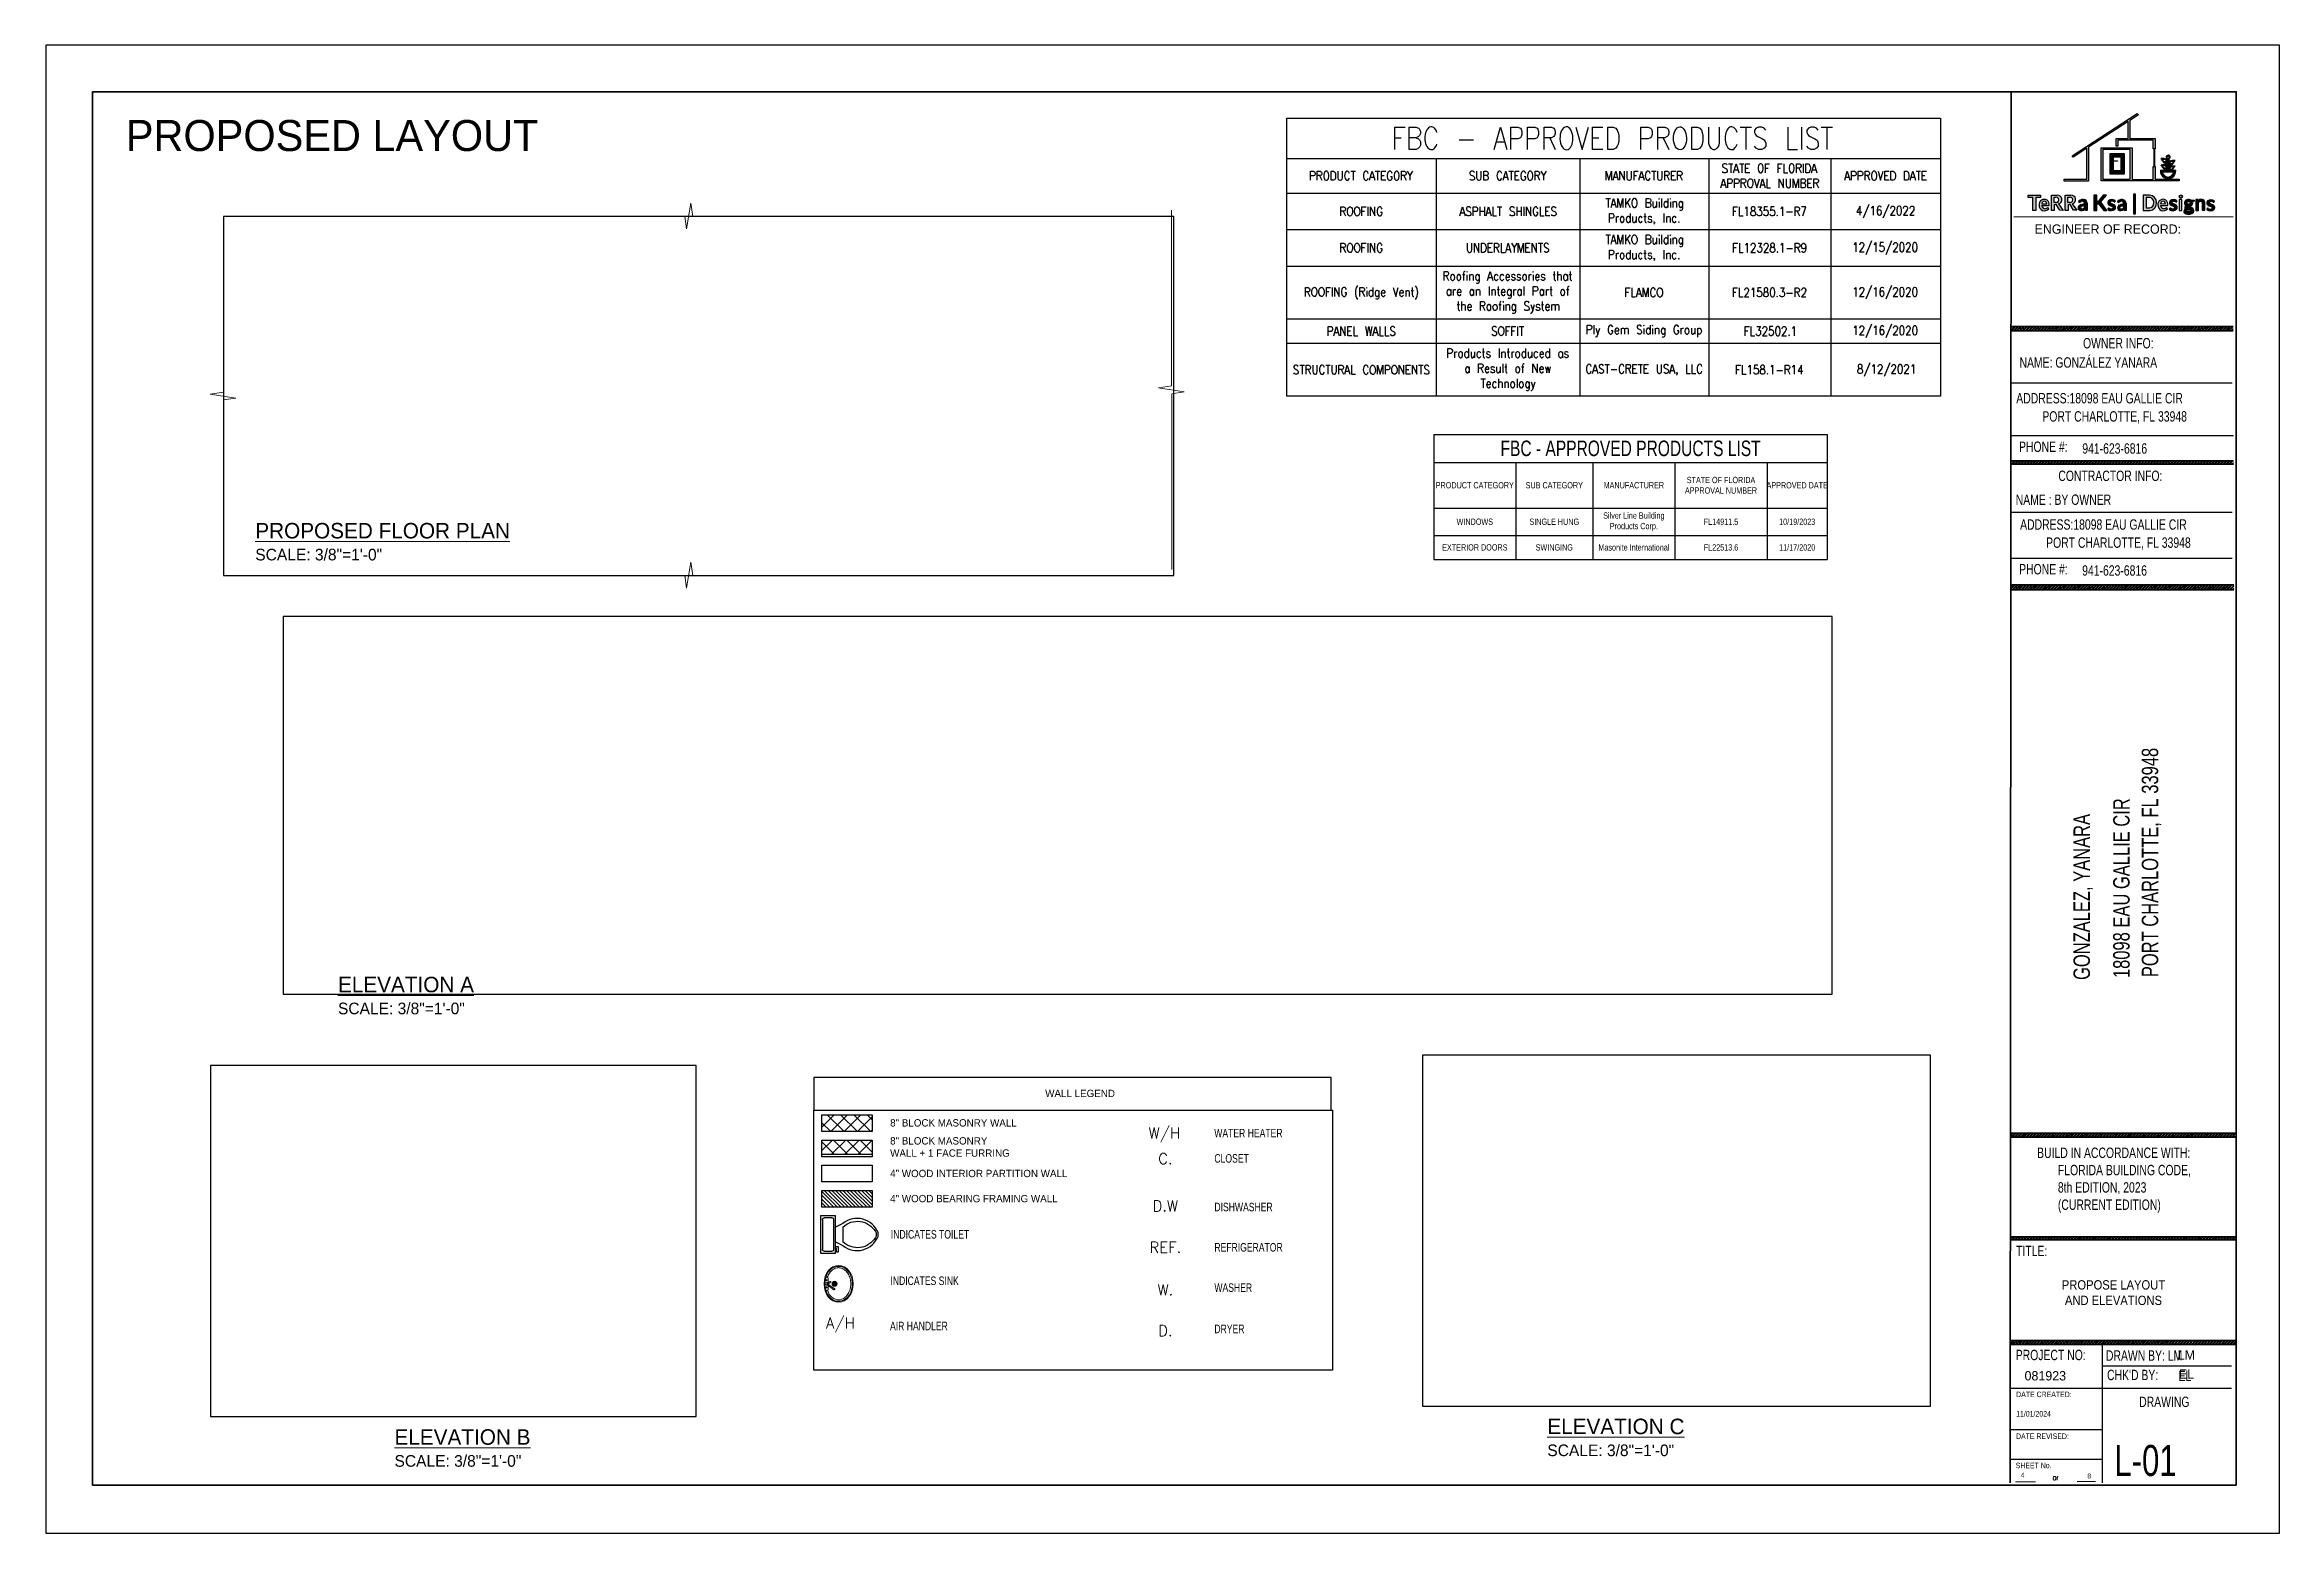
# Paper-space layout 'L3 PROPOSED LAYOUT' of a CAD drawing. Header units: inches. Extents: x 0 to 36, y 0 to 24.
import ezdxf
from ezdxf import colors
from ezdxf.entities.mleader import LeaderData, LeaderLine
from ezdxf.enums import TextEntityAlignment as Align
from ezdxf.math import Vec2, Vec3

# ---------------------------------------------------------------- set-up
doc = ezdxf.new("R2010")
doc.units = ezdxf.units.IN
doc.header["$LTSCALE"] = 0.5
doc.header["$MEASUREMENT"] = 0
doc.layers.get('Defpoints').update_dxf_attribs({"color": 140})
for name, color, linetype, lineweight in [('01 BORDER', 250, 'Continuous', 9), ('A-Anno-Titl-Bdry', 239, 'Continuous', 35), ('A-Anno-Titl-Note', 231, 'Continuous', 25), ('A-Anno-Titl-Otln', 236, 'Continuous', 35), ('A-Anno-Titl-Thin', 231, 'Continuous', 25), ('A-WALL ELEVATION', 5, 'Continuous', 9), ('H-8 Block', 24, 'Continuous', 9), ('H-W-Bearing', 24, 'Continuous', 9), ('P-HANDWASH', 1, 'Continuous', 13), ('P-TOILET', 1, 'Continuous', 13), ('PDF15_0', 7, 'Continuous', 13), ('PS-TEXT-NOTES', 3, 'Continuous', 9), ('TXT', 4, 'Continuous', 9)]:
    doc.layers.add(name, color=color, linetype=linetype, lineweight=lineweight)
doc.layers.add('A-TEXT', color=3, linetype='Continuous')
doc.layers.add('COM-FXT', color=1, linetype='Continuous')
doc.styles.add('100A', font='arch.shx', dxfattribs={"width": 0.9, "height": 6.4})
doc.styles.add('Annotative', font='arch.shx', dxfattribs={"width": 0.75})
doc.styles.add('ARCH', font='arch.shx')
doc.styles.add('Lmar Style', font='arch.shx', dxfattribs={"width": 0.75})
doc.styles.add('notes', font='simplex.shx', dxfattribs={"height": 4.5})
doc.styles.add('RomanS', font='romans.shx')
pattern_1 = [(45, (5.927834, 0.04212), (-0.02365764, 0.02365764), []), (45, (5.943606, 0.04212), (-0.02365764, 0.02365764), [])]

psp = doc.layouts.new('L3 PROPOSED LAYOUT')

# ---------------------------------------------------------------- texts
at = {"color": 0, "transparency": 33554687, "insert": (32.517, 4.064), "char_height": 0.15, "attachment_point": 1, "style": '100A'}
psp.add_mtext_dynamic_manual_height_columns('PROPOSE LAYOUT\\P AND ELEVATIONS ', width=4.26673, gutter_width=0.469, heights=[0], dxfattribs=at)
at = {"attachment_point": 1, "style": 'ARCH'}
for s, width, insert, char_height in [('LM', 1.76147, (34.386, 2.935), 0.15), ('081923', 1.76147, (31.916, 2.598), 0.15), ('EL', 1.76147, (34.404, 2.625), 0.15), ('4', 1.76147, (31.857, 0.963), 0.08), ('8', 0.78608, (32.928, 0.947), 0.0782)]:
    psp.add_mtext_dynamic_manual_height_columns(s, width=width, gutter_width=0.469, heights=[0], dxfattribs=dict(at, insert=insert, char_height=char_height))
at = {"insert": (33.364, 1.408), "char_height": 0.5, "width": 0.78608, "attachment_point": 1, "style": 'Annotative'}
psp.add_mtext('L-01', dxfattribs=at)
at = {"layer": '01 BORDER', "color": 0, "transparency": 33554687, "style": 'ARCH'}
psp.add_text('PROPOSED LAYOUT', height=0.5, dxfattribs=at).set_placement((1.308, 22.269, 10.94))
at = {"layer": 'A-TEXT', "style": 'notes'}
for s, p in [('W/H', (18.052, 6.349)), ('C.', (18.066, 5.936)), ('D.W', (18.066, 5.174)), ('REF.', (18.066, 4.506)), ('W.', (18.066, 3.821)), ('A/H', (12.829, 3.285)), ('D.', (18.066, 3.163))]:
    psp.add_text(s, height=0.1754, dxfattribs=at).set_placement(p, align=Align.CENTER)
at = {"layer": 'A-TEXT', "style": 'Lmar Style', "width": 0.75}
for s, height, p in [('WATER HEATER', 0.13818, (18.854, 6.366)), ('CLOSET', 0.1382, (18.856, 5.959)), ('DISHWASHER', 0.1382, (18.856, 5.175)), ('INDICATES TOILET', 0.13818, (13.64, 4.735)), ('REFRIGERATOR', 0.13818, (18.856, 4.525)), ('INDICATES SINK', 0.13818, (13.634, 3.986)), ('WASHER', 0.1382, (18.856, 3.875)), ('AIR HANDLER', 0.13818, (13.627, 3.257)), ('DRYER', 0.1382, (18.856, 3.21))]:
    psp.add_text(s, height=height, dxfattribs=at).set_placement(p)

# ---------------------------------------------------------------- blocks, each defined once
blk = doc.blocks.new('TB-24X36')
h = blk.add_hatch(color=256)
h.dxf.hatch_style = 1
h.paths.add_polyline_path([(32.814, 22.069), (32.814, 21.797), (32.619, 21.797), (32.619, 21.673), (32.649, 21.673), (32.649, 21.77), (33.219, 21.77), (33.219, 21.628), (33.232, 21.628), (33.232, 21.343), (33.219, 21.343), (33.219, 21.137), (32.878, 21.137), (32.878, 21.648), (32.377, 21.648), (32.377, 21.111), (33.635, 21.111), (33.635, 21.138), (33.248, 21.138), (33.248, 21.343), (33.238, 21.343), (33.238, 21.628), (33.248, 21.628), (33.248, 21.795), (32.84, 21.795), (32.84, 22.084), (32.981, 22.176), (32.956, 22.201), (31.913, 21.519), (31.929, 21.496), (32.147, 21.639), (32.147, 21.139), (31.78, 21.139), (31.78, 21.109), (32.174, 21.109), (32.174, 21.655)])
h.paths.add_polyline_path([(32.403, 21.619), (32.847, 21.619), (32.847, 21.139), (32.403, 21.139)], flags=16)
h.paths.add_polyline_path([(32.516, 21.548), (32.752, 21.548), (32.752, 21.224), (32.516, 21.224)], flags=0)
h.paths.add_polyline_path([(32.544, 21.52), (32.725, 21.52), (32.725, 21.252), (32.544, 21.252)], flags=0)
h.paths.add_polyline_path([(32.563, 21.5), (32.705, 21.5), (32.705, 21.271), (32.563, 21.271)], flags=0)
h.paths.add_polyline_path([(32.57, 21.494), (32.699, 21.494), (32.699, 21.278), (32.57, 21.278)], flags=0)
h.paths.add_polyline_path([(32.589, 21.436), (32.64, 21.436), (32.64, 21.428), (32.589, 21.428)], flags=0)
h.paths.add_polyline_path([(32.705, 21.5), (32.563, 21.5), (32.563, 21.271), (32.705, 21.271)], flags=0)
h = blk.add_hatch(color=256)
h.dxf.hatch_style = 1
h.paths.add_polyline_path([(32.752, 21.548), (32.516, 21.548), (32.516, 21.224), (32.752, 21.224)])
h.paths.add_polyline_path([(32.725, 21.52), (32.725, 21.252), (32.544, 21.252), (32.544, 21.52)], flags=16)
h.paths.add_polyline_path([(32.705, 21.5), (32.705, 21.271), (32.563, 21.271), (32.563, 21.5)], flags=0)
h.paths.add_polyline_path([(32.699, 21.494), (32.699, 21.278), (32.57, 21.278), (32.57, 21.494)], flags=0)
h.paths.add_polyline_path([(32.64, 21.436), (32.64, 21.428), (32.589, 21.428), (32.589, 21.436)], flags=0)
h = blk.add_hatch(color=256)
h.dxf.hatch_style = 1
h.paths.add_polyline_path([(32.705, 21.5), (32.563, 21.5), (32.563, 21.271), (32.705, 21.271)])
h.paths.add_polyline_path([(32.699, 21.494), (32.699, 21.278), (32.57, 21.278), (32.57, 21.494)], flags=16)
h.paths.add_polyline_path([(32.64, 21.436), (32.64, 21.428), (32.589, 21.428), (32.589, 21.436)], flags=0)
h.paths.add_polyline_path([(32.64, 21.436), (32.589, 21.436), (32.589, 21.428), (32.64, 21.428)], flags=0)
h = blk.add_hatch(color=256)
h.dxf.hatch_style = 1
edge = h.paths.add_edge_path()
edge.add_arc((33.457, 21.493), 0.0337, 292.0716, 609.5125)
edge.add_line((33.445, 21.461), (33.445, 21.437))
edge.add_spline(control_points=[(33.445, 21.437), (33.438, 21.447), (33.415, 21.477), (33.374, 21.474), (33.345, 21.471)], knot_values=[0.000147, 0.000147, 0.000147, 0.000147, 0.056937, 0.18961, 0.18961, 0.18961, 0.18961], degree=3, periodic=0)
edge.add_spline(control_points=[(33.345, 21.471), (33.349, 21.464), (33.366, 21.437), (33.397, 21.386), (33.433, 21.406), (33.445, 21.413)], knot_values=[0.000093, 0.000093, 0.000093, 0.000093, 0.044317, 0.163563, 0.228901, 0.228901, 0.228901, 0.228901], degree=3, periodic=0)
edge.add_line((33.445, 21.413), (33.445, 21.334))
edge.add_spline(control_points=[(33.445, 21.334), (33.438, 21.344), (33.415, 21.375), (33.374, 21.371), (33.345, 21.368)], knot_values=[0.000048, 0.000048, 0.000048, 0.000048, 0.056937, 0.18961, 0.18961, 0.18961, 0.18961], degree=3, periodic=0)
edge.add_spline(control_points=[(33.345, 21.368), (33.349, 21.361), (33.366, 21.335), (33.397, 21.283), (33.433, 21.303), (33.445, 21.31)], knot_values=[0.000029, 0.000029, 0.000029, 0.000029, 0.044253, 0.163499, 0.228901, 0.228901, 0.228901, 0.228901], degree=3, periodic=0)
edge.add_line((33.445, 21.31), (33.445, 21.283))
edge.add_line((33.445, 21.283), (33.335, 21.283))
edge.add_arc((33.458, 21.271), 0.123, 174.3758, 365.6304)
edge.add_line((33.58, 21.283), (33.507, 21.283))
edge.add_spline(control_points=[(33.507, 21.283), (33.507, 21.283), (33.505, 21.283), (33.503, 21.283), (33.502, 21.283)], knot_values=[0.057332, 0.057332, 0.057332, 0.057332, 0.059217, 0.067464, 0.067464, 0.067464, 0.067464], degree=3, periodic=0)
edge.add_line((33.502, 21.283), (33.47, 21.283))
edge.add_line((33.47, 21.283), (33.47, 21.296))
edge.add_spline(control_points=[(33.47, 21.296), (33.48, 21.29), (33.491, 21.284), (33.502, 21.283)], knot_values=[0, 0, 0, 0, 0.057332, 0.057332, 0.057332, 0.057332], degree=3, periodic=0)
edge.add_line((33.502, 21.283), (33.507, 21.283))
edge.add_spline(control_points=[(33.507, 21.283), (33.527, 21.285), (33.549, 21.321), (33.566, 21.347), (33.57, 21.354)], knot_values=[0.067464, 0.067464, 0.067464, 0.067464, 0.184823, 0.229048, 0.229048, 0.229048, 0.229048], degree=3, periodic=0)
edge.add_spline(control_points=[(33.57, 21.354), (33.541, 21.357), (33.5, 21.361), (33.477, 21.33), (33.47, 21.321)], knot_values=[0, 0, 0, 0, 0.132673, 0.189716, 0.189716, 0.189716, 0.189716], degree=3, periodic=0)
edge.add_line((33.47, 21.321), (33.47, 21.386))
edge.add_spline(control_points=[(33.47, 21.386), (33.482, 21.379), (33.517, 21.359), (33.549, 21.411), (33.565, 21.437), (33.57, 21.444)], knot_values=[0, 0, 0, 0, 0.065431, 0.184676, 0.228901, 0.228901, 0.228901, 0.228901], degree=3, periodic=0)
edge.add_spline(control_points=[(33.57, 21.444), (33.541, 21.447), (33.5, 21.451), (33.477, 21.42), (33.47, 21.41)], knot_values=[0, 0, 0, 0, 0.132673, 0.18961, 0.18961, 0.18961, 0.18961], degree=3, periodic=0)
edge.add_line((33.47, 21.41), (33.47, 21.461))
edge = h.paths.add_edge_path(flags=16)
edge.add_spline(control_points=[(33.433, 21.431), (33.428, 21.426), (33.416, 21.416), (33.383, 21.422), (33.373, 21.444), (33.367, 21.457)], knot_values=[0, 0, 0, 0, 0.031107, 0.077894, 0.146017, 0.146017, 0.146017, 0.146017], degree=3, periodic=0)
edge.add_spline(control_points=[(33.367, 21.457), (33.385, 21.459), (33.414, 21.461), (33.428, 21.439), (33.433, 21.431)], knot_values=[0, 0, 0, 0, 0.082948, 0.129225, 0.129225, 0.129225, 0.129225], degree=3, periodic=0)
h.paths.add_polyline_path([(33.439, 21.493, -1), (33.475, 21.493, -1)], flags=16)
edge = h.paths.add_edge_path(flags=16)
edge.add_spline(control_points=[(33.482, 21.404), (33.487, 21.412), (33.501, 21.434), (33.529, 21.432), (33.547, 21.43)], knot_values=[0, 0, 0, 0, 0.046277, 0.129225, 0.129225, 0.129225, 0.129225], degree=3, periodic=0)
edge.add_spline(control_points=[(33.547, 21.43), (33.542, 21.417), (33.532, 21.395), (33.498, 21.389), (33.486, 21.4), (33.482, 21.404)], knot_values=[0, 0, 0, 0, 0.068123, 0.11491, 0.146017, 0.146017, 0.146017, 0.146017], degree=3, periodic=0)
edge = h.paths.add_edge_path(flags=16)
edge.add_spline(control_points=[(33.367, 21.354), (33.385, 21.356), (33.414, 21.359), (33.428, 21.336), (33.433, 21.328)], knot_values=[0, 0, 0, 0, 0.082948, 0.129225, 0.129225, 0.129225, 0.129225], degree=3, periodic=0)
edge.add_spline(control_points=[(33.433, 21.328), (33.428, 21.324), (33.416, 21.313), (33.383, 21.32), (33.373, 21.341), (33.367, 21.354)], knot_values=[0, 0, 0, 0, 0.031107, 0.077894, 0.146017, 0.146017, 0.146017, 0.146017], degree=3, periodic=0)
edge = h.paths.add_edge_path(flags=16)
edge.add_spline(control_points=[(33.482, 21.314), (33.487, 21.322), (33.501, 21.345), (33.529, 21.342), (33.548, 21.341)], knot_values=[0, 0, 0, 0, 0.046277, 0.129225, 0.129225, 0.129225, 0.129225], degree=3, periodic=0)
edge.add_spline(control_points=[(33.548, 21.341), (33.542, 21.328), (33.532, 21.306), (33.498, 21.3), (33.486, 21.31), (33.482, 21.314)], knot_values=[0, 0, 0, 0, 0.068123, 0.11491, 0.146017, 0.146017, 0.146017, 0.146017], degree=3, periodic=0)
h.paths.add_polyline_path([(33.55, 21.257, -0.874805), (33.363, 21.257)], flags=16)
h = blk.add_hatch(color=256)
h.dxf.hatch_style = 1
h.paths.add_polyline_path([(33.473, 21.36, 1), (33.498, 21.36, 1)])
h.paths.add_polyline_path([(33.493, 21.36, -1), (33.477, 21.36, -1)], flags=16)
h.paths.add_polyline_path([(33.407, 21.382, 1), (33.44, 21.382, 1)])
h.paths.add_polyline_path([(33.435, 21.382, -1), (33.412, 21.382, -1)], flags=16)
h = blk.add_hatch(color=256)
h.dxf.hatch_style = 1
h.paths.add_polyline_path([(32.932, 20.9), (32.901, 20.9), (32.901, 20.583), (32.932, 20.583)])
h = blk.add_hatch(color=256)
h.dxf.hatch_style = 1
h.paths.add_polyline_path([(31.323, 20.844), (31.402, 20.844), (31.402, 20.883), (31.204, 20.883), (31.204, 20.845), (31.279, 20.845), (31.279, 20.636), (31.323, 20.636)])
h.paths.add_polyline_path([(31.378, 20.725, 0.725804), (31.534, 20.663), (31.516, 20.685, -0.702511), (31.421, 20.717), (31.539, 20.717, 1.160584)])
h.paths.add_polyline_path([(31.501, 20.743), (31.423, 20.745, -1.06753)], flags=16)
h.paths.add_polyline_path([(31.666, 20.882), (31.575, 20.882), (31.575, 20.635), (31.622, 20.636), (31.622, 20.728, -0.066341), (31.655, 20.73), (31.711, 20.639), (31.766, 20.637), (31.691, 20.74, 0.919487)])
h.paths.add_polyline_path([(31.621, 20.848), (31.654, 20.848, -1.053423), (31.656, 20.766), (31.621, 20.765)], flags=16)
h.paths.add_polyline_path([(31.888, 20.883), (31.797, 20.883), (31.797, 20.635), (31.845, 20.636), (31.845, 20.728, -0.066341), (31.877, 20.73), (31.933, 20.639), (31.988, 20.638), (31.913, 20.74, 0.919487)])
h.paths.add_polyline_path([(31.843, 20.848), (31.876, 20.848, -1.053423), (31.878, 20.766), (31.843, 20.765)], flags=16)
h.paths.add_polyline_path([(33.292, 20.725, 0.725804), (33.448, 20.664), (33.429, 20.685, -0.702511), (33.334, 20.718), (33.452, 20.718, 1.160584)])
h.paths.add_polyline_path([(33.337, 20.746, -1.06753), (33.415, 20.744)], flags=16)
h = blk.add_hatch(color=256)
h.dxf.hatch_style = 1
h.paths.add_polyline_path([(32.121, 20.805, 0.311148), (32.017, 20.788, 0.727512), (32.035, 20.769, 0.021646), (32.064, 20.78, -0.539298), (32.111, 20.757), (32.111, 20.736, 0.133292), (32.024, 20.715, 0.475606), (32.021, 20.647, 0.365876), (32.114, 20.658), (32.12, 20.639), (32.129, 20.634), (32.151, 20.634), (32.151, 20.751, 0.301099)])
h.paths.add_polyline_path([(32.111, 20.711), (32.111, 20.682, -0.390959), (32.053, 20.669, -0.388833), (32.049, 20.692, -0.252119), (32.076, 20.708)], flags=16)
h = blk.add_hatch(color=256)
h.dxf.hatch_style = 1
h.paths.add_polyline_path([(32.464, 20.882), (32.413, 20.882), (32.331, 20.78), (32.308, 20.78), (32.308, 20.884), (32.262, 20.884), (32.262, 20.637), (32.31, 20.637), (32.31, 20.745), (32.335, 20.745), (32.42, 20.637), (32.47, 20.637), (32.376, 20.764), (32.37, 20.77)])
h = blk.add_hatch(color=256)
h.dxf.hatch_style = 1
h.paths.add_polyline_path([(32.528, 20.754, -0.541614), (32.537, 20.784, -0.211981), (32.588, 20.775, 0.771475), (32.604, 20.794, 0.363384), (32.498, 20.793, 0.561554), (32.518, 20.716), (32.56, 20.701, -0.724739), (32.55, 20.661, -0.120496), (32.506, 20.673, 0.667097), (32.485, 20.652, 0.385681), (32.601, 20.659, 0.540897), (32.578, 20.733)])
h = blk.add_hatch(color=256)
h.dxf.hatch_style = 1
h.paths.add_polyline_path([(32.749, 20.804, 0.311148), (32.645, 20.786, 0.727512), (32.663, 20.767, 0.021646), (32.692, 20.779, -0.539298), (32.739, 20.756), (32.739, 20.735, 0.133292), (32.652, 20.713, 0.475606), (32.649, 20.645, 0.365876), (32.742, 20.656), (32.748, 20.638), (32.757, 20.633), (32.779, 20.633), (32.779, 20.75, 0.301099)])
h.paths.add_polyline_path([(32.739, 20.709), (32.739, 20.68, -0.390959), (32.681, 20.667, -0.388833), (32.677, 20.69, -0.252119), (32.704, 20.706)], flags=16)
h = blk.add_hatch(color=256)
h.dxf.hatch_style = 1
h.paths.add_polyline_path([(33.159, 20.883), (33.057, 20.884), (33.057, 20.635), (33.161, 20.635, 0.89591)])
h.paths.add_polyline_path([(33.161, 20.677), (33.101, 20.677), (33.101, 20.845), (33.167, 20.845, -0.778769)], flags=16)
h.paths.add_polyline_path([(33.68, 20.81), (33.638, 20.81), (33.638, 20.637), (33.68, 20.637)])
h.paths.add_polyline_path([(33.636, 20.861, 1), (33.687, 20.861, 1)])
h = blk.add_hatch(color=256)
h.dxf.hatch_style = 1
h.paths.add_polyline_path([(33.521, 20.752, -0.541614), (33.53, 20.782, -0.211981), (33.581, 20.773, 0.771475), (33.597, 20.792, 0.363384), (33.491, 20.791, 0.561554), (33.511, 20.714), (33.553, 20.699, -0.724739), (33.543, 20.659, -0.120496), (33.5, 20.672, 0.667097), (33.478, 20.65, 0.385681), (33.594, 20.657, 0.540897), (33.571, 20.731)])
h = blk.add_hatch(color=256)
h.dxf.hatch_style = 1
edge = h.paths.add_edge_path()
edge.add_ellipse((33.787, 20.757), major_axis=(0.0674, 0), ratio=0.839251, start_angle=251.0262, end_angle=378.0221)
edge.add_line((33.851, 20.775), (33.878, 20.785))
edge.add_line((33.878, 20.785), (33.878, 20.802))
edge.add_line((33.878, 20.802), (33.828, 20.802))
edge.add_ellipse((33.787, 20.757), major_axis=(0.0674, 0), ratio=0.839251, start_angle=412.6517, end_angle=593.8347)
edge.add_arc((33.755, 20.682), 0.0305, 104.0661, 241.2618)
edge.add_arc((33.748, 20.62), 0.0367, 102.2675, 255.5413)
edge.add_arc((33.785, 20.687), 0.113, 245.8832, 316.0011)
edge.add_arc((33.83, 20.633), 0.0444, 326.437, 449.1029)
edge.add_line((33.831, 20.678), (33.771, 20.679))
edge.add_arc((33.777, 20.693), 0.0159, 137.7006, 245.2707, ccw=False)
edge = h.paths.add_edge_path(flags=16)
edge.add_ellipse((33.788, 20.758), major_axis=(0.0307, 0), ratio=0.742552, start_angle=0, end_angle=360)
edge = h.paths.add_edge_path(flags=16)
edge.add_ellipse((33.789, 20.629), major_axis=(0.0418, 0), ratio=0.42029, start_angle=0, end_angle=360)
h = blk.add_hatch(color=256)
h.dxf.hatch_style = 1
h.paths.add_polyline_path([(34.009, 20.764), (34.009, 20.638), (34.051, 20.638), (34.051, 20.763, 0.67117), (33.942, 20.791), (33.942, 20.811), (33.904, 20.812), (33.904, 20.637), (33.945, 20.637), (33.945, 20.763, -0.541952)])
h = blk.add_hatch(color=256)
h.dxf.hatch_style = 1
h.paths.add_polyline_path([(34.126, 20.751, -0.541614), (34.135, 20.781, -0.211981), (34.186, 20.772, 0.771475), (34.202, 20.79, 0.363384), (34.095, 20.79, 0.561554), (34.115, 20.712), (34.158, 20.698, -0.724739), (34.147, 20.658, -0.120496), (34.104, 20.67, 0.667097), (34.082, 20.649, 0.385681), (34.199, 20.655, 0.540897), (34.175, 20.729)])
h = blk.add_hatch()
h.set_pattern_fill('ANSI32', color=256, scale=0.089219)
h.set_pattern_definition([(45, (-3.78282, -0.866356), (-0.023657639, 0.023657639), []), (45, (-3.76705, -0.866356), (-0.023657639, 0.023657639), [])])
h.paths.add_polyline_path([(34.504, 18.767), (30.926, 18.767), (30.926, 18.695), (34.504, 18.695)])
h = blk.add_hatch()
h.set_pattern_fill('ANSI32', color=256, scale=0.089219)
h.set_pattern_definition([(45, (5.93962, 3.424058), (-0.02365764, 0.02365764), []), (45, (5.95539, 3.424058), (-0.02365764, 0.02365764), [])])
h.paths.add_polyline_path([(34.51, 16.597), (30.924, 16.597), (30.924, 16.544), (34.51, 16.544)])
h.paths.add_polyline_path([(34.516, 14.6), (30.922, 14.6), (30.922, 14.518), (34.516, 14.518)])
h = blk.add_hatch()
h.set_pattern_fill('ANSI32', color=256, scale=0.089219)
h.set_pattern_definition(pattern_1)
h.paths.add_polyline_path([(34.54, 5.759), (30.914, 5.759), (30.914, 5.694), (34.54, 5.694)])
h = blk.add_hatch()
h.set_pattern_fill('ANSI32', color=256, scale=0.089219)
h.set_pattern_definition(pattern_1)
h.paths.add_polyline_path([(34.543, 4.09), (30.912, 4.09), (30.912, 4.042), (34.543, 4.042)])
h.paths.add_polyline_path([(34.549, 2.42), (30.911, 2.419), (30.911, 2.352), (34.549, 2.352)])
for p, q in [((33.335, 21.283), (33.445, 21.283)), ((33.363, 21.257), (33.55, 21.257)), ((33.445, 21.437), (33.445, 21.461)), ((33.445, 21.334), (33.445, 21.413)), ((33.445, 21.283), (33.445, 21.31)), ((33.47, 21.461), (33.47, 21.41)), ((33.47, 21.386), (33.47, 21.321)), ((33.47, 21.296), (33.47, 21.283)), ((33.47, 21.283), (33.58, 21.283)), ((30.971, 20.531), (34.506, 20.541)), ((31.423, 20.745), (31.501, 20.743)), ((31.534, 20.663), (31.516, 20.685)), ((31.622, 20.636), (31.575, 20.635)), ((31.621, 20.765), (31.621, 20.848)), ((31.621, 20.848), (31.654, 20.848)), ((31.656, 20.766), (31.621, 20.765)), ((31.622, 20.728), (31.622, 20.636)), ((31.711, 20.639), (31.655, 20.73)), ((31.691, 20.74), (31.766, 20.637)), ((31.766, 20.637), (31.711, 20.639)), ((31.845, 20.636), (31.797, 20.635)), ((31.843, 20.765), (31.843, 20.848)), ((31.843, 20.848), (31.876, 20.848)), ((31.878, 20.766), (31.843, 20.765)), ((31.845, 20.728), (31.845, 20.636)), ((31.933, 20.639), (31.877, 20.73)), ((31.913, 20.74), (31.988, 20.638)), ((31.988, 20.638), (31.933, 20.639)), ((32.076, 20.708), (32.111, 20.711)), ((32.111, 20.736), (32.111, 20.757)), ((32.111, 20.711), (32.111, 20.682)), ((32.12, 20.639), (32.114, 20.658)), ((32.129, 20.634), (32.12, 20.639)), ((32.151, 20.634), (32.129, 20.634)), ((32.151, 20.751), (32.151, 20.634)), ((32.518, 20.716), (32.56, 20.701)), ((32.578, 20.733), (32.528, 20.754)), ((32.704, 20.706), (32.739, 20.709)), ((32.739, 20.735), (32.739, 20.756)), ((32.739, 20.709), (32.739, 20.68)), ((32.748, 20.638), (32.742, 20.656)), ((32.757, 20.633), (32.748, 20.638)), ((32.779, 20.633), (32.757, 20.633)), ((32.779, 20.75), (32.779, 20.633)), ((33.159, 20.883), (33.057, 20.884)), ((33.337, 20.746), (33.415, 20.744)), ((33.448, 20.664), (33.429, 20.685)), ((33.511, 20.714), (33.553, 20.699)), ((33.571, 20.731), (33.521, 20.752)), ((33.831, 20.678), (33.771, 20.679)), ((33.828, 20.802), (33.878, 20.802)), ((33.878, 20.785), (33.851, 20.775)), ((33.878, 20.802), (33.878, 20.785)), ((33.942, 20.811), (33.904, 20.812)), ((33.942, 20.791), (33.942, 20.811)), ((34.009, 20.764), (34.009, 20.638)), ((34.009, 20.638), (34.051, 20.638)), ((34.051, 20.638), (34.051, 20.763)), ((34.115, 20.712), (34.158, 20.698)), ((34.175, 20.729), (34.126, 20.751))]:
    blk.add_line(p, q)
for points in [[(31.78, 21.139), (32.147, 21.139), (32.147, 21.639), (31.929, 21.496), (31.913, 21.519), (32.956, 22.201), (32.981, 22.176), (32.84, 22.084), (32.84, 21.795), (33.248, 21.795), (33.248, 21.628), (33.238, 21.628), (33.238, 21.343), (33.248, 21.343), (33.248, 21.138), (33.635, 21.138), (33.635, 21.111), (32.377, 21.111), (32.377, 21.648), (32.878, 21.648), (32.878, 21.137), (33.219, 21.137), (33.219, 21.343), (33.232, 21.343), (33.232, 21.628), (33.219, 21.628), (33.219, 21.77), (32.649, 21.77), (32.649, 21.673), (32.619, 21.673), (32.619, 21.797), (32.814, 21.797), (32.814, 22.069), (32.174, 21.655), (32.174, 21.109), (31.78, 21.109), (31.78, 21.139)], [(31.279, 20.636), (31.279, 20.845), (31.204, 20.845), (31.204, 20.883), (31.402, 20.883), (31.402, 20.844), (31.323, 20.844), (31.323, 20.636), (31.279, 20.636)], [(31.421, 20.717), (31.539, 20.717)], [(31.575, 20.635), (31.575, 20.882), (31.666, 20.882)], [(31.797, 20.635), (31.797, 20.883), (31.888, 20.883)], [(32.262, 20.884), (32.262, 20.637), (32.31, 20.637), (32.31, 20.745), (32.335, 20.745), (32.42, 20.637), (32.47, 20.637), (32.376, 20.764), (32.37, 20.77), (32.464, 20.882), (32.413, 20.882), (32.331, 20.78), (32.308, 20.78), (32.308, 20.884), (32.262, 20.884)], [(33.057, 20.884), (33.057, 20.635), (33.161, 20.635)], [(33.167, 20.845), (33.101, 20.845), (33.101, 20.677), (33.161, 20.677)], [(33.334, 20.718), (33.452, 20.718)], [(33.904, 20.812), (33.904, 20.637), (33.945, 20.637), (33.945, 20.763)]]:
    blk.add_lwpolyline(points)
for points in [[(32.847, 21.619), (32.403, 21.619), (32.403, 21.139), (32.847, 21.139)], [(32.752, 21.548), (32.516, 21.548), (32.516, 21.224), (32.752, 21.224)], [(32.725, 21.52), (32.544, 21.52), (32.544, 21.252), (32.725, 21.252)], [(32.705, 21.5), (32.563, 21.5), (32.563, 21.271), (32.705, 21.271)], [(32.699, 21.494), (32.57, 21.494), (32.57, 21.278), (32.699, 21.278)], [(32.589, 21.436), (32.64, 21.436), (32.64, 21.428), (32.589, 21.428)], [(32.932, 20.9), (32.901, 20.9), (32.901, 20.583), (32.932, 20.583)], [(33.68, 20.81), (33.638, 20.81), (33.638, 20.637), (33.68, 20.637)]]:
    blk.add_lwpolyline(points, close=True)
for centre, radius in [((33.424, 21.382), 0.0164), ((33.424, 21.382), 0.0112), ((33.457, 21.493), 0.0177), ((33.485, 21.36), 0.0123), ((33.485, 21.36), 0.00808), ((33.662, 20.861), 0.0252)]:
    blk.add_circle(centre, radius)
for centre, radius, start, end in [((33.458, 21.271), 0.123, 174.3758, 5.6304), ((33.457, 21.269), 0.0943, 187.4891, 352.2075), ((33.457, 21.493), 0.0337, 292.0716, 249.5125), ((31.459, 20.733), 0.0814, 348.7882, 185.7908), ((31.466, 20.719), 0.0884, 176.4881, 320.3773), ((31.474, 20.718), 0.0533, 180.9244, 321.2782), ((31.462, 20.747), 0.0391, 355.0959, 182.5788), ((31.646, 20.608), 0.122, 86.0986, 101.2807), ((31.657, 20.807), 0.0411, 268.384, 94.3452), ((31.673, 20.81), 0.0724, 284.7449, 95.1373), ((31.869, 20.608), 0.122, 86.0986, 101.2807), ((31.879, 20.807), 0.0411, 268.384, 94.3452), ((31.895, 20.81), 0.0724, 284.7449, 95.1373), ((32.05, 20.68), 0.044, 126.2132, 227.9574), ((32.029, 20.781), 0.0141, 151.7799, 295.9253), ((32.081, 20.721), 0.0932, 64.8122, 133.946), ((32.061, 20.707), 0.0725, 236.516, 316.9013), ((32.107, 20.566), 0.17, 88.592, 118.9612), ((31.915, 21.104), 0.356, 289.7445, 294.7046), ((32.063, 20.682), 0.0174, 147.3715, 232.3625), ((32.077, 20.675), 0.0328, 92.4786, 149.0804), ((32.075, 20.707), 0.0439, 240.1244, 325.5383), ((32.08, 20.753), 0.0313, 7.1107, 120.4623), ((32.095, 20.756), 0.0559, 355.6321, 62.66), ((32.5, 20.658), 0.0165, 66.8045, 201.633), ((32.532, 20.761), 0.0471, 136.1609, 253.4271), ((32.539, 20.72), 0.087, 231.0203, 315.3831), ((32.551, 20.73), 0.0831, 50.249, 130.1302), ((32.554, 20.756), 0.0954, 240.4559, 267.9392), ((32.543, 20.766), 0.0185, 106.2243, 219.9866), ((32.553, 20.722), 0.0637, 56.0241, 103.8979), ((32.549, 20.683), 0.0219, 273.8367, 57.5659), ((32.565, 20.688), 0.0463, 320.6374, 74.2728), ((32.594, 20.786), 0.0128, 244.2927, 34.8898), ((32.657, 20.78), 0.0141, 151.7799, 295.9253), ((32.709, 20.719), 0.0932, 64.8122, 133.946), ((32.689, 20.706), 0.0725, 236.516, 316.9013), ((32.735, 20.565), 0.17, 88.592, 118.9612), ((32.543, 21.102), 0.356, 289.7445, 294.7046), ((32.691, 20.681), 0.0174, 147.3715, 232.3625), ((32.705, 20.673), 0.0328, 92.4786, 149.0804), ((32.703, 20.705), 0.0439, 240.1244, 325.5383), ((32.708, 20.752), 0.0313, 7.1107, 120.4623), ((32.723, 20.754), 0.0559, 355.6321, 62.66), ((33.147, 20.759), 0.125, 276.705, 84.1349), ((33.143, 20.762), 0.0869, 282.0209, 73.6623), ((33.373, 20.734), 0.0814, 348.7882, 185.7908), ((33.38, 20.72), 0.0884, 176.4881, 320.3773), ((33.388, 20.719), 0.0533, 180.9244, 321.2782), ((33.376, 20.747), 0.0391, 355.0959, 182.5788), ((33.493, 20.656), 0.0165, 66.8045, 201.633), ((33.525, 20.759), 0.0471, 136.1609, 253.4271), ((33.532, 20.718), 0.087, 231.0203, 315.3831), ((33.544, 20.728), 0.0831, 50.249, 130.1302), ((33.547, 20.755), 0.0954, 240.4559, 267.9392), ((33.536, 20.764), 0.0185, 106.2243, 219.9866), ((33.546, 20.72), 0.0637, 56.0241, 103.8979), ((33.542, 20.681), 0.0219, 273.8367, 57.5659), ((33.559, 20.686), 0.0463, 320.6374, 74.2728), ((33.587, 20.784), 0.0128, 244.2927, 34.8898), ((33.748, 20.62), 0.0367, 102.2675, 255.5413), ((33.755, 20.682), 0.0305, 104.0661, 241.2618), ((33.785, 20.687), 0.113, 245.8832, 316.0011), ((33.777, 20.693), 0.0159, 137.7006, 245.2707), ((33.83, 20.633), 0.0444, 326.437, 89.1029), ((33.991, 20.755), 0.0611, 7.8782, 143.3515), ((33.978, 20.743), 0.0384, 33.683, 147.5052), ((34.097, 20.655), 0.0165, 66.8045, 201.633), ((34.129, 20.757), 0.0471, 136.1609, 253.4271), ((34.137, 20.716), 0.087, 231.0203, 315.3831), ((34.148, 20.726), 0.0831, 50.249, 130.1302), ((34.151, 20.753), 0.0954, 240.4559, 267.9392), ((34.14, 20.763), 0.0185, 106.2243, 219.9866), ((34.15, 20.719), 0.0637, 56.0241, 103.8979), ((34.146, 20.68), 0.0219, 273.8367, 57.5659), ((34.163, 20.685), 0.0463, 320.6374, 74.2728), ((34.191, 20.783), 0.0128, 244.2927, 34.8898)]:
    blk.add_arc(centre, radius, start, end)
for start_param, end_param in [(7.202131, 10.36437), (4.380209, 6.597731)]:
    blk.add_ellipse((33.787, 20.757), major_axis=(0.0674, 0), ratio=0.839251, start_param=start_param, end_param=end_param)
for centre, major_axis, ratio in [((33.789, 20.629), (0.0418, 0), 0.42029), ((33.788, 20.758), (0.0307, 0), 0.742552)]:
    blk.add_ellipse(centre, major_axis=major_axis, ratio=ratio)
for points in [[(33.445, 21.437), (33.422, 21.462), (33.345, 21.471)], [(33.445, 21.413), (33.409, 21.4), (33.359, 21.449), (33.345, 21.471)], [(33.445, 21.334), (33.422, 21.359), (33.345, 21.368)], [(33.445, 21.31), (33.409, 21.297), (33.359, 21.346), (33.345, 21.368)], [(33.433, 21.431), (33.416, 21.452), (33.367, 21.457)], [(33.433, 21.431), (33.418, 21.42), (33.391, 21.424), (33.367, 21.457)], [(33.433, 21.328), (33.416, 21.349), (33.367, 21.354)], [(33.433, 21.328), (33.418, 21.318), (33.391, 21.321), (33.367, 21.354)], [(33.47, 21.41), (33.492, 21.435), (33.57, 21.444)], [(33.47, 21.386), (33.506, 21.373), (33.556, 21.422), (33.57, 21.444)], [(33.47, 21.321), (33.492, 21.346), (33.57, 21.354)], [(33.47, 21.296), (33.506, 21.283), (33.556, 21.332), (33.57, 21.354)], [(33.482, 21.404), (33.499, 21.425), (33.547, 21.43)], [(33.482, 21.404), (33.497, 21.394), (33.524, 21.397), (33.547, 21.43)], [(33.482, 21.314), (33.499, 21.335), (33.548, 21.341)], [(33.482, 21.314), (33.497, 21.304), (33.524, 21.308), (33.548, 21.341)]]:
    blk.add_spline(points, degree=3)
at = {"layer": 'A-Anno-Titl-Bdry'}
for p, q in [((34.504, 18.767), (30.926, 18.767)), ((34.504, 18.695), (30.926, 18.695)), ((34.51, 16.597), (30.924, 16.597)), ((34.51, 16.544), (30.924, 16.544)), ((34.515, 14.6), (30.922, 14.6)), ((34.516, 14.518), (30.922, 14.518)), ((30.914, 5.759), (34.54, 5.759)), ((34.54, 5.694), (30.914, 5.694)), ((30.912, 4.09), (34.545, 4.09)), ((34.545, 4.042), (30.912, 4.042)), ((34.549, 2.419), (30.911, 2.419)), ((34.549, 2.353), (30.911, 2.352))]:
    blk.add_line(p, q, dxfattribs=at)
at = {"layer": 'A-Anno-Titl-Note'}
blk.add_line((32.394, 2.352), (32.394, 0.12), dxfattribs=at)
at = {"layer": 'A-Anno-Titl-Otln'}
blk.add_line((30.909, 0.122), (30.929, 22.549), dxfattribs=at)
blk.add_lwpolyline([(34.556, 0.084), (0, 0.084), (0, 22.549), (34.556, 22.549)], close=True, dxfattribs=at)
at = {"layer": 'A-Anno-Titl-Thin'}
for p, q in [((34.49, 17.853), (30.921, 17.853)), ((34.514, 17.003), (30.924, 17.002)), ((34.491, 15.765), (30.923, 15.765)), ((34.491, 15.027), (30.923, 15.027)), ((34.478, 2.004), (32.394, 2.004)), ((34.478, 1.641), (30.909, 1.641)), ((32.394, 0.979), (30.909, 0.979)), ((32.394, 0.501), (30.909, 0.501))]:
    blk.add_line(p, q, dxfattribs=at)
at = {"layer": 'TXT'}
for p, q in [((30.998, 0.138), (31.322, 0.138)), ((31.989, 0.144), (32.287, 0.144))]:
    blk.add_line(p, q, dxfattribs=at)
at = {"color": 0, "transparency": 33554687, "insert": (31.304, 20.41), "char_height": 0.15, "attachment_point": 1, "style": '100A'}
blk.add_mtext_dynamic_manual_height_columns('{\\W1;\\C256;ENGINEER OF RECORD: }', width=11.27442, gutter_width=0.0127, heights=[1.109], dxfattribs=at)
at = {"layer": 'A-Anno-Titl-Note', "style": 'Lmar Style', "width": 0.75}
for s, height, p in [('OWNER INFO:', 0.16728, (32.086, 18.412)), ('NAME: GONZÁLEZ YANARA', 0.16728, (31.062, 18.101)), ('ADDRESS:18098 EAU GALLIE CIR', 0.16728, (31.01, 17.525)), ('PORT CHARLOTTE, FL 33948', 0.16728, (31.43, 17.232)), ('PHONE #:', 0.1673, (31.054, 16.743)), ('941-623-6816', 0.16728, (32.074, 16.715)), ('CONTRACTOR INFO:', 0.16728, (31.688, 16.274)), ('NAME : BY OWNER ', 0.16728, (31.001, 15.889)), ('ADDRESS:18098 EAU GALLIE CIR', 0.16728, (31.072, 15.489)), ('PORT CHARLOTTE, FL 33948', 0.16728, (31.491, 15.197)), ('PHONE #: ', 0.1673, (31.056, 14.768)), ('941-623-6816', 0.16728, (32.072, 14.748)), ('TITLE: ', 0.1673, (31.007, 3.777)), ('PROJECT NO:', 0.16728, (31.001, 2.1)), ('DRAWN BY: LM', 0.16728, (32.455, 2.091)), ("CHK'D BY:", 0.1673, (32.473, 1.778)), ('EL', 0.1673, (33.627, 1.762)), ('DATE CREATED:', 0.08922, (31.008, 1.504)), ('DRAWING', 0.1673, (32.991, 1.344)), ('11/01/2024', 0.0892, (31.008, 1.191)), ('DATE REVISED:', 0.08922, (31.006, 0.829)), ('SHEET No.', 0.0892, (31, 0.358))]:
    blk.add_text(s, height=height, dxfattribs=at).set_placement(p)
for s, p in [('PORT CHARLOTTE, FL 33948', (33.298, 8.275)), ('GONZALEZ, YANARA', (32.197, 8.23)), ('18098 EAU GALLIE CIR', (32.837, 8.26))]:
    blk.add_text(s, height=0.26533, rotation=90, dxfattribs=at).set_placement(p)
at = {"layer": 'A-Anno-Titl-Note', "insert": (31.346, 5.527), "char_height": 0.16728, "attachment_point": 1, "style": 'Lmar Style'}
blk.add_mtext_dynamic_manual_height_columns('\\A1;BUILD IN ACCORDANCE WITH:\\P\\pxl2;FLORIDA BUILDING CODE,\\P8th EDITION, 2023\\P(CURRENT EDITION)', width=3.71368, gutter_width=0.884, heights=[0], dxfattribs=at)
at = {"layer": 'TXT', "style": 'RomanS'}
blk.add_text('Of', height=0.0613, dxfattribs=at).set_placement((31.599, 0.165))
at = {"layer": 'TXT', "style": 'ARCH'}
for p in [(31.114, 0.106), (32.119, 0.117)]:
    blk.add_attdef('#', p, '', height=0.111, dxfattribs=at)
blk = doc.blocks.new('_Open90')
at = {"color": 0, "linetype": 'ByBlock', "lineweight": -2}
for p, q in [((0, 0), (-1, 0)), ((-0.5, 0.5), (0, 0)), ((0, 0), (-0.5, -0.5))]:
    blk.add_line(p, q, dxfattribs=at)
blk = doc.blocks.new('toilet')
at = {"layer": 'COM-FXT'}
for p, q in [((10.5, 7.5), (10, 7.5)), ((10, 6.5), (11.5, 6.5)), ((10, 4), (10, -4)), ((10.5, 9.5), (10.5, 7.5)), ((11.5, 9.5), (10.5, 9.5)), ((11.5, 6.5), (11.5, 9.5)), ((14, -4), (14, 4)), ((8, -9), (4, -9))]:
    blk.add_line(p, q, dxfattribs=at)
blk.add_lwpolyline([(14, 6, -0.501321), (32.9, 1, -0.132891), (32.9, -1, -0.501326), (14, -6), (10, -4), (10, -10), (2, -10), (2, 10), (10, 10), (10, 4), (14, 6)], format="xyb", dxfattribs=at)
for points in [[(3, -8), (3, 8)], [(4, 9), (8, 9)], [(9, 8), (9, -8)]]:
    blk.add_lwpolyline(points, dxfattribs=at)
for centre, radius, start, end in [((3.9, 8.1), 0.884, 81.8699, 188.1301), ((8.1, 8.1), 0.884, 351.8699, 98.1301), ((21.8, -4.2), 11.3, 31.0532, 133.6323), ((27.9, 0), 4, 335.7318, 24.2682), ((3.9, -8.1), 0.884, 171.8699, 278.1301), ((8.1, -8.1), 0.884, 261.8699, 8.1301), ((21.8, 4.2), 11.3, 226.3679, 328.947)]:
    blk.add_arc(centre, radius, start, end, dxfattribs=at)
at = {"layer": 'Defpoints'}
blk.add_point((15, 0), dxfattribs=at)
blk = doc.blocks.new('Bath Sink')
at = {"layer": 'P-HANDWASH', "lineweight": 5}
for p, q in [((-4, 0.1), (-3.8, 0.7)), ((-3.8, -0.7), (-3.3, 0.9)), ((-3.3, 0.9), (-0.8, 0.9)), ((0.6, 1.4), (2, 3.5)), ((3.3, 0.9), (1, 0.9)), ((2.5, 3.1), (1.1, 1.1)), ((3.8, -0.7), (3.3, 0.9)), ((4, 0.1), (3.8, 0.7))]:
    blk.add_line(p, q, dxfattribs=at)
for centre, radius in [((-1.9, 0.1), 0.267), ((0, 4.4), 1.34), ((0, 4.4), 1.1), ((0, 4.4), 0.172), ((1.9, 0.1), 0.267)]:
    blk.add_circle(centre, radius, dxfattribs=at)
for centre, radius, start, end in [((-1.1, 2.2), 0.213, 27.6444, 203.8642), ((-8.7, -1.2), 8.18, 7.7229, 23.8642), ((-1, 2.2), 0.158, 89.2517, 172.2349), ((6.4, 6.1), 8.18, 207.6444, 223.7857), ((-3.3, 0), 2.78, 3.994, 25.4953), ((0, 0), 0.641, 187.7229, 43.7857), ((0, 0), 0.519, 53.9292, 167.1557), ((2.1, 2.6), 2.78, 206.0133, 227.5146), ((-4.2, 10.4), 10.4, 294.1979, 295.3017), ((-2.1, 3.2), 3.21, 312.1189, 325.4868), ((-0.4, 1.6), 0.939, 303.2508, 326.9931), ((3.8, -0.7), 3.21, 145.4867, 168.9738), ((1.6, 0.3), 0.939, 144.8467, 173.3537), ((-0.6, 5.3), 3.21, 325.4868, 339.9892), ((2.8, 4.1), 0.445, 310.9843, 159.9892), ((2.7, 3.9), 0.243, 207.423, 266.6758), ((5.2, 1.3), 3.21, 130.9843, 145.4867), ((2.8, 4.1), 0.261, 315.3635, 117.4443), ((2.8, 4.1), 0.309, 336.362, 46.6173)]:
    blk.add_arc(centre, radius, start, end, dxfattribs=at)
at = {"layer": 'P-HANDWASH', "lineweight": 5, "extrusion": (2.50167e-32, 1.66533e-16, -1)}
blk.add_ellipse((0, 6.6), major_axis=(-9.94, 0), ratio=0.790323, dxfattribs=at)
at = {"layer": 'P-HANDWASH', "lineweight": 5, "extrusion": (-5.55112e-17, 5.55112e-17, -1)}
blk.add_ellipse((-0.7, 4.4), major_axis=(0.465, 0), ratio=0.137964, dxfattribs=at)
at = {"layer": 'P-HANDWASH', "lineweight": 5, "extrusion": (3.51927e-17, 1.71978e-16, -1)}
blk.add_ellipse((-0.6, 4.7), major_axis=(0.403, -0.232), ratio=0.137964, dxfattribs=at)
at = {"layer": 'P-HANDWASH', "lineweight": 5, "extrusion": (-7.58296e-17, 2.03185e-17, -1)}
blk.add_ellipse((-0.6, 4.1), major_axis=(0.403, 0.232), ratio=0.137964, dxfattribs=at)
at = {"layer": 'P-HANDWASH', "lineweight": 5, "extrusion": (2.88444e-16, 1.66533e-16, -1)}
blk.add_ellipse((-0.3, 5), major_axis=(0.232, -0.403), ratio=0.137964, dxfattribs=at)
at = {"layer": 'P-HANDWASH', "lineweight": 5, "extrusion": (-1.28814e-17, 1.99733e-16, -1)}
blk.add_ellipse((-0.3, 3.9), major_axis=(0.232, 0.403), ratio=0.137964, dxfattribs=at)
at = {"layer": 'P-HANDWASH', "lineweight": 5, "extrusion": (1.97593e-32, 1.11022e-16, -1)}
blk.add_ellipse((0, 5.1), major_axis=(0, -0.465), ratio=0.137964, dxfattribs=at)
at = {"layer": 'P-HANDWASH', "lineweight": 5, "extrusion": (-5.55112e-17, -1.38778e-17, -1)}
blk.add_ellipse((0, 3.8), major_axis=(0, 0.465), ratio=0.137964, dxfattribs=at)
at = {"layer": 'P-HANDWASH', "lineweight": 5, "extrusion": (1.23904e-16, -7.43708e-18, -1)}
blk.add_ellipse((0.3, 5), major_axis=(-0.232, -0.403), ratio=0.137964, dxfattribs=at)
at = {"layer": 'P-HANDWASH', "lineweight": 5, "extrusion": (-8.97074e-17, 4.43555e-17, -1)}
blk.add_ellipse((0.3, 3.9), major_axis=(-0.232, 0.403), ratio=0.137964, dxfattribs=at)
at = {"layer": 'P-HANDWASH', "lineweight": 5, "extrusion": (-6.93889e-17, 1.20185e-16, -1)}
blk.add_ellipse((0.5, 4.7), major_axis=(-0.403, -0.232), ratio=0.137964, dxfattribs=at)
at = {"layer": 'P-HANDWASH', "lineweight": 5, "extrusion": (1.05148e-32, 1.11022e-16, -1)}
blk.add_ellipse((0.6, 4.4), major_axis=(-0.465, 0), ratio=0.137964, dxfattribs=at)
at = {"layer": 'P-HANDWASH', "lineweight": 5, "extrusion": (9.07038e-17, 2.68126e-16, -1)}
blk.add_ellipse((0.5, 4.1), major_axis=(-0.403, 0.232), ratio=0.137964, dxfattribs=at)
at = {"layer": 'P-HANDWASH', "lineweight": 5}
for points, knots in [([(-4, -0.1), (-4.2, 0), (-4.4, 0), (-5, 0.3), (-5.4, 0.5), (-6.3, 1.1), (-6.7, 1.4), (-7.4, 2), (-7.7, 2.3), (-8.3, 3), (-8.5, 3.4), (-8.9, 4.1), (-9.1, 4.5), (-9.3, 5.3), (-9.4, 5.7), (-9.4, 6.3), (-9.4, 6.4), (-9.4, 6.6), (-9.4, 6.8), (-9.4, 7.1), (-9.3, 7.7), (-9.2, 8.1), (-9, 8.9), (-8.8, 9.3), (-8.3, 10.1), (-8, 10.4), (-7.4, 11.1), (-7.1, 11.4), (-6.3, 12), (-5.9, 12.3), (-5.1, 12.8), (-4.6, 13), (-3.6, 13.4), (-3.1, 13.5), (-2.1, 13.8), (-1.5, 13.8), (-0.5, 13.9), (0.1, 13.9), (1.2, 13.9), (1.7, 13.8), (2.7, 13.6), (3.3, 13.5), (4.3, 13.2), (4.7, 13), (5.6, 12.5), (6.1, 12.2), (6.8, 11.7), (7.2, 11.3), (7.8, 10.7), (8.1, 10.3), (8.6, 9.6), (8.8, 9.2), (9.1, 8.4), (9.3, 8), (9.4, 7.2), (9.4, 6.8), (9.4, 6), (9.4, 5.6), (9.2, 4.8), (9, 4.4), (8.7, 3.6), (8.4, 3.2), (7.9, 2.5), (7.6, 2.2), (6.9, 1.5), (6.5, 1.2), (5.7, 0.7), (5.3, 0.5), (4.5, 0.1), (4.3, 0), (4, -0.1)], [5.14883, 5.14883, 5.14883, 5.14883, 5.205467, 5.205467, 5.375452, 5.375452, 5.545437, 5.545437, 5.715422, 5.715422, 5.885408, 5.885408, 6.055393, 6.055393, 6.225378, 6.225378, 6.283185, 6.283185, 6.283185, 6.389094, 6.389094, 6.559079, 6.559079, 6.729064, 6.729064, 6.89905, 6.89905, 7.069035, 7.069035, 7.23902, 7.23902, 7.409005, 7.409005, 7.578991, 7.578991, 7.748976, 7.748976, 7.918961, 7.918961, 8.088947, 8.088947, 8.258932, 8.258932, 8.428917, 8.428917, 8.598902, 8.598902, 8.768888, 8.768888, 8.938873, 8.938873, 9.108858, 9.108858, 9.278843, 9.278843, 9.448829, 9.448829, 9.618814, 9.618814, 9.788799, 9.788799, 9.958784, 9.958784, 10.12877, 10.12877, 10.298755, 10.298755, 10.46874, 10.46874, 10.559126, 10.559126, 10.559126, 10.559126]), ([(-3.8, 0.7), (-4.1, 0.8), (-4.4, 0.9), (-5, 1.2), (-5.4, 1.4), (-6.1, 1.9), (-6.4, 2.2), (-7, 2.7), (-7.3, 3), (-7.7, 3.6), (-7.9, 3.9), (-8.3, 4.6), (-8.4, 4.9), (-8.6, 5.6), (-8.6, 5.9), (-8.7, 6.3), (-8.7, 6.5), (-8.7, 6.6), (-8.7, 6.8), (-8.6, 7.1), (-8.5, 7.7), (-8.5, 8), (-8.2, 8.7), (-8.1, 9), (-7.7, 9.6), (-7.5, 9.9), (-7, 10.5), (-6.7, 10.8), (-6, 11.3), (-5.7, 11.5), (-5, 12), (-4.6, 12.2), (-3.7, 12.5), (-3.3, 12.7), (-2.4, 12.9), (-1.9, 13), (-1, 13.1), (-0.5, 13.1), (0.5, 13.1), (0.9, 13.1), (1.9, 13), (2.3, 12.9), (3.2, 12.7), (3.7, 12.5), (4.5, 12.2), (4.9, 12), (5.7, 11.6), (6, 11.3), (6.6, 10.8), (6.9, 10.5), (7.4, 9.9), (7.7, 9.6), (8.1, 9), (8.2, 8.7), (8.5, 8), (8.5, 7.7), (8.6, 7), (8.7, 6.7), (8.6, 6), (8.6, 5.7), (8.4, 5), (8.3, 4.7), (8, 4.1), (7.8, 3.8), (7.4, 3.1), (7.1, 2.9), (6.6, 2.3), (6.3, 2), (5.6, 1.5), (5.2, 1.3), (4.5, 1), (4.1, 0.8), (3.8, 0.7)], [5.15203, 5.15203, 5.15203, 5.15203, 5.262547, 5.262547, 5.423175, 5.423175, 5.583803, 5.583803, 5.744431, 5.744431, 5.90506, 5.90506, 6.065688, 6.065688, 6.226316, 6.226316, 6.283185, 6.283185, 6.283185, 6.405631, 6.405631, 6.566259, 6.566259, 6.726887, 6.726887, 6.887515, 6.887515, 7.048143, 7.048143, 7.208772, 7.208772, 7.3694, 7.3694, 7.530028, 7.530028, 7.690656, 7.690656, 7.851284, 7.851284, 8.011912, 8.011912, 8.172541, 8.172541, 8.333169, 8.333169, 8.493797, 8.493797, 8.654425, 8.654425, 8.815053, 8.815053, 8.975681, 8.975681, 9.13631, 9.13631, 9.296938, 9.296938, 9.457566, 9.457566, 9.618194, 9.618194, 9.778822, 9.778822, 9.93945, 9.93945, 10.100079, 10.100079, 10.260707, 10.260707, 10.421335, 10.421335, 10.555929, 10.555929, 10.555929, 10.555929]), ([(3.7, -0.2), (3.6, -0.2), (3.4, -0.3), (2.8, -0.5), (2.3, -0.6), (1.2, -0.7), (0.7, -0.8), (-0.4, -0.8), (-0.9, -0.8), (-2, -0.6), (-2.5, -0.5), (-3.2, -0.3), (-3.5, -0.3), (-3.7, -0.2)], [4.3173628, 4.3173628, 4.3173628, 4.3173628, 4.3555402, 4.3555402, 4.5255255, 4.5255255, 4.6955107, 4.6955107, 4.865496, 4.865496, 5.0354813, 5.0354813, 5.1074083, 5.1074083, 5.1074083, 5.1074083])]:
    blk.add_open_spline(points, degree=3, knots=knots, dxfattribs=at)
blk = doc.blocks.new('*T189')
at = {"layer": 'A-TEXT', "color": 0, "linetype": 'ByBlock', "lineweight": -2, "transparency": 16777216}
for p, q in [((0, 0), (6.342, 0)), ((0, 0), (0, -1.189)), ((6.342, 0), (6.342, -1.189)), ((0, -0.453), (6.342, -0.453)), ((1.32, -0.453), (1.32, -1.189)), ((2.562, -0.453), (2.562, -1.189)), ((3.887, -0.453), (3.887, -1.189)), ((5.372, -0.453), (5.372, -1.189))]:
    blk.add_line(p, q, dxfattribs=at)
at = {"layer": 'A-TEXT', "transparency": 16777216}
for p, q in [((0, -1.189), (6.342, -1.189)), ((0, -1.189), (0, -2.019)), ((1.32, -1.189), (1.32, -2.019)), ((2.562, -1.189), (2.562, -2.019)), ((3.887, -1.189), (3.887, -2.019)), ((5.372, -1.189), (5.372, -2.019)), ((6.342, -1.189), (6.342, -2.019)), ((0, -1.628), (6.342, -1.628)), ((0, -2.019), (6.342, -2.019))]:
    blk.add_line(p, q, dxfattribs=at)
at = {"layer": 'A-TEXT', "transparency": 16777216, "attachment_point": 5, "style": 'Lmar Style'}
for s, insert, char_height, width in [('FBC - APPROVED PRODUCTS LIST', (3.171, -0.227), 0.25, 6.22192), ('STATE OF FLORIDA APPROVAL NUMBER', (4.629, -0.821), 0.10156, 1.36535), ('PRODUCT CATEGORY', (0.66, -0.821), 0.10156, 1.19977), ('SUB CATEGORY', (1.941, -0.821), 0.10156, 1.12209), ('MANUFACTURER', (3.224, -0.821), 0.10156, 1.20494), ('APPROVED DATE', (5.857, -0.821), 0.10156, 0.84976), ('WINDOWS', (0.66, -1.409), 0.1016, 1.19977), ('SINGLE HUNG', (1.941, -1.409), 0.10156, 1.12209), ('Silver Line Building Products Corp.', (3.224, -1.409), 0.10156, 1.20494), ('FL14911.5', (4.629, -1.409), 0.1016, 1.36535), ('10/19/2023', (5.857, -1.409), 0.1016, 0.84976), ('EXTERIOR DOORS', (0.66, -1.823), 0.10156, 1.19977), ('SWINGING', (1.941, -1.823), 0.1016, 1.12209), ('Masonite International', (3.224, -1.823), 0.10156, 1.20494), ('FL22513.6', (4.629, -1.823), 0.1016, 1.36535), ('11/17/2020', (5.857, -1.823), 0.1016, 0.84976)]:
    blk.add_mtext(s, dxfattribs=dict(at, insert=insert, char_height=char_height, width=width))

# ---------------------------------------------------------------- hatches: boundary and pattern name
at = {"layer": 'H-8 Block', "ltscale": 25}
h = psp.add_hatch(dxfattribs=at)
h.set_pattern_fill('ANSI37', color=256, scale=1.21596)
h.set_pattern_definition([(45, (-82.98271, -145.51405), (-0.10747668, 0.10747668), []), (135, (-82.98271, -145.51405), (-0.10747668, -0.10747668), [])])
h.paths.add_polyline_path([(13.339, 6.729), (12.529, 6.729), (12.529, 6.459), (13.339, 6.459)])
h = psp.add_hatch(dxfattribs=at)
h.set_pattern_fill('ANSI37', color=256, scale=1.21596)
h.set_pattern_definition([(45, (-32.9721, -87.28063), (-0.10747668, 0.10747668), []), (135, (-32.9721, -87.28063), (-0.10747668, -0.10747668), [])])
h.paths.add_polyline_path([(12.529, 6.096), (13.339, 6.096), (13.339, 6.324), (12.529, 6.324)])
at = {"layer": 'H-W-Bearing', "ltscale": 25}
h = psp.add_hatch(dxfattribs=at)
h.set_pattern_fill('ANSI31', color=256, scale=0.337767, angle=90)
h.set_pattern_definition([(135, (-32.972103, -86.875307), (-0.029854635, -0.029854635), [])])
h.paths.add_polyline_path([(13.339, 5.513), (12.529, 5.513), (12.529, 5.243), (13.339, 5.243)])

# ---------------------------------------------------------------- linework, layer by layer
at = {"color": 1}
psp.add_lwpolyline([(0.023, 23.983), (36.023, 23.983), (36.023, -0.017), (0.023, -0.017)], close=True, dxfattribs=at)
for points in [[(12.398, 6.806), (20.739, 6.806), (20.739, 7.334), (12.398, 7.334)], [(12.398, 6.806), (20.758, 6.806), (20.758, 2.616), (12.398, 2.616)], [(12.529, 6.729), (13.339, 6.729), (13.339, 6.459), (12.529, 6.459)], [(12.529, 6.324), (13.339, 6.324), (13.339, 6.054), (12.529, 6.054)], [(12.529, 5.919), (13.339, 5.919), (13.339, 5.649), (12.529, 5.649)], [(12.529, 5.513), (13.339, 5.513), (13.339, 5.243), (12.529, 5.243)]]:
    psp.add_lwpolyline(points, close=True)
psp.add_lwpolyline([(12.529, 6.096), (13.339, 6.096)])
at = {"layer": 'A-WALL ELEVATION'}
for points in [[(18.201, 21.214), (10.446, 21.215), (10.414, 21.429), (10.348, 21.014), (10.32, 21.214), (2.88, 21.214)], [(18.167, 21.314), (18.167, 18.483), (17.953, 18.451), (18.368, 18.386), (18.169, 18.357), (18.17, 15.524)], [(2.88, 21.214), (2.88, 18.383), (2.666, 18.351), (3.081, 18.286), (2.881, 18.257), (2.881, 15.423)], [(18.203, 15.428), (10.446, 15.425), (10.414, 15.639), (10.348, 15.224), (10.32, 15.423), (2.88, 15.423)]]:
    psp.add_lwpolyline(points, dxfattribs=at)
at = {"layer": 'Defpoints'}
for points in [[(2.88, 15.423), (18.203, 15.423), (18.201, 21.214), (2.88, 21.214)], [(3.846, 8.676), (28.815, 8.676), (28.815, 14.762), (3.846, 14.762)], [(22.213, 2.035), (30.401, 2.035), (30.401, 7.694), (22.213, 7.694)], [(2.672, 1.865), (10.5, 1.865), (10.5, 7.524), (2.672, 7.524)]]:
    psp.add_lwpolyline(points, close=True, dxfattribs=at)
at = {"layer": 'PDF15_0', "lineweight": 25, "transparency": 16777216}
for points in [[(20.023, 21.59), (20.023, 22.8), (30.561, 22.8), (30.561, 21.59)], [(21.766, 22.296), (21.766, 22.654), (21.932, 22.654)], [(21.766, 22.483), (21.869, 22.483)], [(22.111, 22.483), (22.149, 22.467), (22.163, 22.45), (22.176, 22.415), (22.176, 22.364), (22.163, 22.33), (22.149, 22.314), (22.111, 22.296), (21.996, 22.296), (21.996, 22.654), (22.111, 22.654), (22.149, 22.637), (22.163, 22.621), (22.176, 22.586), (22.176, 22.553), (22.163, 22.518), (22.149, 22.501), (22.111, 22.483), (21.996, 22.483)], [(22.803, 22.45), (23.033, 22.45)], [(23.366, 22.296), (23.468, 22.654), (23.571, 22.296)], [(23.404, 22.415), (23.533, 22.415)], [(23.634, 22.296), (23.634, 22.654), (23.75, 22.654), (23.788, 22.637), (23.802, 22.621), (23.814, 22.586), (23.814, 22.535), (23.802, 22.501), (23.788, 22.483), (23.75, 22.467), (23.634, 22.467)], [(23.903, 22.296), (23.903, 22.654), (24.019, 22.654), (24.057, 22.637), (24.07, 22.621), (24.082, 22.586), (24.082, 22.535), (24.07, 22.501), (24.057, 22.483), (24.019, 22.467), (23.903, 22.467)], [(24.172, 22.296), (24.172, 22.654), (24.288, 22.654), (24.326, 22.637), (24.339, 22.621), (24.351, 22.586), (24.351, 22.553), (24.339, 22.518), (24.326, 22.501), (24.288, 22.483), (24.172, 22.483)], [(24.262, 22.483), (24.351, 22.296)], [(24.684, 22.654), (24.787, 22.296), (24.889, 22.654)], [(25.119, 22.296), (24.953, 22.296), (24.953, 22.654), (25.119, 22.654)], [(24.953, 22.483), (25.056, 22.483)], [(25.733, 22.296), (25.733, 22.654), (25.849, 22.654), (25.888, 22.637), (25.901, 22.621), (25.913, 22.586), (25.913, 22.535), (25.901, 22.501), (25.888, 22.483), (25.849, 22.467), (25.733, 22.467)], [(26.002, 22.296), (26.002, 22.654), (26.118, 22.654), (26.156, 22.637), (26.169, 22.621), (26.181, 22.586), (26.181, 22.553), (26.169, 22.518), (26.156, 22.501), (26.118, 22.483), (26.002, 22.483)], [(26.092, 22.483), (26.181, 22.296)], [(26.822, 22.654), (26.822, 22.398), (26.835, 22.347), (26.86, 22.314), (26.898, 22.296), (26.925, 22.296), (26.963, 22.314), (26.988, 22.347), (27.001, 22.398), (27.001, 22.654)], [(27.334, 22.654), (27.513, 22.654)], [(27.424, 22.654), (27.424, 22.296)], [(27.744, 22.603), (27.718, 22.637), (27.68, 22.654), (27.628, 22.654), (27.59, 22.637), (27.565, 22.603), (27.565, 22.569), (27.577, 22.535), (27.59, 22.518), (27.615, 22.501), (27.693, 22.467), (27.718, 22.45), (27.731, 22.433), (27.744, 22.398), (27.744, 22.347), (27.718, 22.314), (27.68, 22.296), (27.628, 22.296), (27.59, 22.314), (27.565, 22.347)], [(28.102, 22.654), (28.102, 22.296), (28.255, 22.296)], [(28.32, 22.654), (28.32, 22.296)], [(28.589, 22.603), (28.562, 22.637), (28.524, 22.654), (28.473, 22.654), (28.435, 22.637), (28.409, 22.603), (28.409, 22.569), (28.421, 22.535), (28.435, 22.518), (28.46, 22.501), (28.537, 22.467), (28.562, 22.45), (28.576, 22.433), (28.589, 22.398), (28.589, 22.347), (28.562, 22.314), (28.524, 22.296), (28.473, 22.296), (28.435, 22.314), (28.409, 22.347)], [(28.639, 22.654), (28.818, 22.654)], [(28.728, 22.654), (28.728, 22.296)], [(20.023, 22.15), (30.561, 22.15)], [(22.431, 22.15), (22.431, 21.59)], [(24.745, 22.15), (24.745, 21.59)], [(26.824, 22.15), (26.824, 21.59)], [(27.122, 22.044), (27.111, 22.058), (27.095, 22.064), (27.075, 22.064), (27.059, 22.058), (27.049, 22.044), (27.049, 22.029), (27.054, 22.016), (27.059, 22.009), (27.069, 22.002), (27.1, 21.989), (27.111, 21.982), (27.116, 21.974), (27.122, 21.96), (27.122, 21.94), (27.111, 21.925), (27.095, 21.918), (27.075, 21.918), (27.059, 21.925), (27.049, 21.94)], [(27.142, 22.064), (27.215, 22.064)], [(27.179, 22.064), (27.179, 21.918)], [(27.226, 21.918), (27.267, 22.064), (27.308, 21.918)], [(27.319, 22.064), (27.392, 22.064)], [(27.356, 22.064), (27.356, 21.918)], [(27.485, 21.918), (27.418, 21.918), (27.418, 22.064), (27.485, 22.064)], [(27.418, 21.995), (27.46, 21.995)], [(27.74, 21.918), (27.74, 22.064), (27.807, 22.064)], [(27.74, 21.995), (27.782, 21.995)], [(27.942, 21.918), (27.942, 22.064), (28.01, 22.064)], [(27.942, 21.995), (27.984, 21.995)], [(28.037, 22.064), (28.037, 21.918), (28.099, 21.918)], [(28.24, 21.918), (28.24, 22.064), (28.286, 22.064), (28.302, 22.058), (28.307, 22.051), (28.313, 22.036), (28.313, 22.023), (28.307, 22.009), (28.302, 22.002), (28.286, 21.995), (28.24, 21.995)], [(28.276, 21.995), (28.313, 21.918)], [(28.349, 22.064), (28.349, 21.918)], [(28.484, 21.918), (28.525, 22.064), (28.567, 21.918)], [(28.792, 22.15), (28.792, 21.59)], [(20.406, 21.798), (20.406, 21.943), (20.453, 21.943), (20.468, 21.936), (20.473, 21.929), (20.478, 21.916), (20.478, 21.894), (20.473, 21.881), (20.468, 21.874), (20.453, 21.867), (20.406, 21.867)], [(20.515, 21.798), (20.515, 21.943), (20.562, 21.943), (20.577, 21.936), (20.583, 21.929), (20.588, 21.916), (20.588, 21.901), (20.583, 21.887), (20.577, 21.881), (20.562, 21.874), (20.515, 21.874)], [(20.551, 21.874), (20.588, 21.798)], [(20.848, 21.943), (20.848, 21.839), (20.853, 21.818), (20.864, 21.805), (20.879, 21.798), (20.889, 21.798), (20.905, 21.805), (20.915, 21.818), (20.92, 21.839), (20.92, 21.943)], [(21.056, 21.943), (21.129, 21.943)], [(21.092, 21.943), (21.092, 21.798)], [(21.357, 21.798), (21.399, 21.943), (21.441, 21.798)], [(21.373, 21.847), (21.425, 21.847)], [(21.45, 21.943), (21.523, 21.943)], [(21.488, 21.943), (21.488, 21.798)], [(21.618, 21.798), (21.55, 21.798), (21.55, 21.943), (21.618, 21.943)], [(21.55, 21.874), (21.591, 21.874)], [(21.722, 21.909), (21.716, 21.922), (21.706, 21.936), (21.695, 21.943), (21.675, 21.943), (21.664, 21.936), (21.654, 21.922), (21.649, 21.909), (21.643, 21.887), (21.643, 21.853), (21.649, 21.832), (21.654, 21.818), (21.664, 21.805), (21.675, 21.798), (21.695, 21.798), (21.706, 21.805), (21.716, 21.818), (21.722, 21.832), (21.722, 21.853), (21.695, 21.853)], [(21.872, 21.798), (21.872, 21.943), (21.919, 21.943), (21.934, 21.936), (21.94, 21.929), (21.945, 21.916), (21.945, 21.901), (21.94, 21.887), (21.934, 21.881), (21.919, 21.874), (21.872, 21.874)], [(21.908, 21.874), (21.945, 21.798)], [(21.965, 21.943), (22.007, 21.874), (22.007, 21.798)], [(22.049, 21.943), (22.007, 21.874)], [(23.048, 21.922), (23.037, 21.936), (23.021, 21.943), (23.001, 21.943), (22.986, 21.936), (22.975, 21.922), (22.975, 21.909), (22.98, 21.894), (22.986, 21.887), (22.995, 21.881), (23.027, 21.867), (23.037, 21.86), (23.043, 21.853), (23.048, 21.839), (23.048, 21.818), (23.037, 21.805), (23.021, 21.798), (23.001, 21.798), (22.986, 21.805), (22.975, 21.818)], [(23.084, 21.943), (23.084, 21.839), (23.09, 21.818), (23.1, 21.805), (23.116, 21.798), (23.125, 21.798), (23.141, 21.805), (23.152, 21.818), (23.156, 21.839), (23.156, 21.943)], [(23.245, 21.874), (23.26, 21.867), (23.266, 21.86), (23.271, 21.847), (23.271, 21.825), (23.266, 21.812), (23.26, 21.805), (23.245, 21.798), (23.198, 21.798), (23.198, 21.943), (23.245, 21.943), (23.26, 21.936), (23.266, 21.929), (23.271, 21.916), (23.271, 21.901), (23.266, 21.887), (23.26, 21.881), (23.245, 21.874), (23.198, 21.874)], [(23.51, 21.798), (23.552, 21.943), (23.594, 21.798)], [(23.526, 21.847), (23.578, 21.847)], [(23.604, 21.943), (23.677, 21.943)], [(23.64, 21.943), (23.64, 21.798)], [(23.771, 21.798), (23.702, 21.798), (23.702, 21.943), (23.771, 21.943)], [(23.702, 21.874), (23.744, 21.874)], [(23.874, 21.909), (23.87, 21.922), (23.859, 21.936), (23.848, 21.943), (23.828, 21.943), (23.817, 21.936), (23.806, 21.922), (23.802, 21.909), (23.797, 21.887), (23.797, 21.853), (23.802, 21.832), (23.806, 21.818), (23.817, 21.805), (23.828, 21.798), (23.848, 21.798), (23.859, 21.805), (23.87, 21.818), (23.874, 21.832), (23.874, 21.853), (23.848, 21.853)], [(24.025, 21.798), (24.025, 21.943), (24.072, 21.943), (24.088, 21.936), (24.093, 21.929), (24.098, 21.916), (24.098, 21.901), (24.093, 21.887), (24.088, 21.881), (24.072, 21.874), (24.025, 21.874)], [(24.062, 21.874), (24.098, 21.798)], [(24.119, 21.943), (24.16, 21.874), (24.16, 21.798)], [(24.202, 21.943), (24.16, 21.874)], [(25.174, 21.798), (25.174, 21.943), (25.216, 21.798), (25.257, 21.943), (25.257, 21.798)], [(25.283, 21.798), (25.325, 21.943), (25.367, 21.798)], [(25.299, 21.847), (25.351, 21.847)], [(25.393, 21.798), (25.393, 21.943), (25.465, 21.798), (25.465, 21.943)], [(25.506, 21.943), (25.506, 21.839), (25.512, 21.818), (25.522, 21.805), (25.537, 21.798), (25.548, 21.798), (25.564, 21.805), (25.575, 21.818), (25.579, 21.839), (25.579, 21.943)], [(25.621, 21.798), (25.621, 21.943), (25.689, 21.943)], [(25.621, 21.874), (25.663, 21.874)], [(25.699, 21.798), (25.741, 21.943), (25.782, 21.798)], [(25.714, 21.847), (25.767, 21.847)], [(25.902, 21.943), (25.975, 21.943)], [(25.939, 21.943), (25.939, 21.798)], [(26.001, 21.943), (26.001, 21.839), (26.006, 21.818), (26.017, 21.805), (26.032, 21.798), (26.043, 21.798), (26.058, 21.805), (26.068, 21.818), (26.074, 21.839), (26.074, 21.943)], [(26.116, 21.798), (26.116, 21.943), (26.162, 21.943), (26.178, 21.936), (26.183, 21.929), (26.189, 21.916), (26.189, 21.901), (26.183, 21.887), (26.178, 21.881), (26.162, 21.874), (26.116, 21.874)], [(26.152, 21.874), (26.189, 21.798)], [(26.293, 21.798), (26.224, 21.798), (26.224, 21.943), (26.293, 21.943)], [(26.224, 21.874), (26.266, 21.874)], [(26.324, 21.798), (26.324, 21.943), (26.37, 21.943), (26.386, 21.936), (26.39, 21.929), (26.396, 21.916), (26.396, 21.901), (26.39, 21.887), (26.386, 21.881), (26.37, 21.874), (26.324, 21.874)], [(26.359, 21.874), (26.396, 21.798)], [(27.022, 21.676), (27.064, 21.821), (27.106, 21.676)], [(27.038, 21.725), (27.091, 21.725)], [(27.131, 21.676), (27.131, 21.821), (27.179, 21.821), (27.194, 21.814), (27.199, 21.808), (27.204, 21.794), (27.204, 21.774), (27.199, 21.759), (27.194, 21.752), (27.179, 21.745), (27.131, 21.745)], [(27.241, 21.967), (27.292, 21.967)], [(27.241, 21.676), (27.241, 21.821), (27.288, 21.821), (27.303, 21.814), (27.308, 21.808), (27.314, 21.794), (27.314, 21.774), (27.308, 21.759), (27.303, 21.752), (27.288, 21.745), (27.241, 21.745)], [(27.35, 21.676), (27.35, 21.821), (27.396, 21.821), (27.413, 21.814), (27.418, 21.808), (27.423, 21.794), (27.423, 21.78), (27.418, 21.766), (27.413, 21.759), (27.396, 21.752), (27.35, 21.752)], [(27.387, 21.752), (27.423, 21.676)], [(27.558, 21.821), (27.599, 21.676), (27.641, 21.821)], [(27.652, 21.676), (27.694, 21.821), (27.734, 21.676)], [(27.668, 21.725), (27.719, 21.725)], [(27.761, 21.821), (27.761, 21.676), (27.823, 21.676)], [(27.959, 21.676), (27.959, 21.821), (28.031, 21.676), (28.031, 21.821)], [(28.073, 21.821), (28.073, 21.718), (28.079, 21.697), (28.088, 21.683), (28.104, 21.676), (28.114, 21.676), (28.13, 21.683), (28.141, 21.697), (28.145, 21.718), (28.145, 21.821)], [(28.187, 21.676), (28.187, 21.821), (28.229, 21.676), (28.271, 21.821), (28.271, 21.676)], [(28.359, 21.752), (28.375, 21.745), (28.38, 21.739), (28.384, 21.725), (28.384, 21.704), (28.38, 21.69), (28.375, 21.683), (28.359, 21.676), (28.313, 21.676), (28.313, 21.821), (28.359, 21.821), (28.375, 21.814), (28.38, 21.808), (28.384, 21.794), (28.384, 21.78), (28.38, 21.766), (28.375, 21.759), (28.359, 21.752), (28.313, 21.752)], [(28.488, 21.676), (28.421, 21.676), (28.421, 21.821), (28.488, 21.821)], [(28.421, 21.752), (28.463, 21.752)], [(28.499, 21.967), (28.552, 21.967)], [(28.521, 21.676), (28.521, 21.821), (28.567, 21.821), (28.583, 21.814), (28.587, 21.808), (28.593, 21.794), (28.593, 21.78), (28.587, 21.766), (28.583, 21.759), (28.567, 21.752), (28.521, 21.752)], [(28.556, 21.752), (28.593, 21.676)], [(29.019, 21.798), (29.059, 21.943), (29.101, 21.798)], [(29.034, 21.847), (29.086, 21.847)], [(29.127, 21.798), (29.127, 21.943), (29.174, 21.943), (29.19, 21.936), (29.196, 21.929), (29.2, 21.916), (29.2, 21.894), (29.196, 21.881), (29.19, 21.874), (29.174, 21.867), (29.127, 21.867)], [(29.236, 21.798), (29.236, 21.943), (29.284, 21.943), (29.3, 21.936), (29.304, 21.929), (29.309, 21.916), (29.309, 21.894), (29.304, 21.881), (29.3, 21.874), (29.284, 21.867), (29.236, 21.867)], [(29.346, 21.798), (29.346, 21.943), (29.393, 21.943), (29.408, 21.936), (29.413, 21.929), (29.419, 21.916), (29.419, 21.901), (29.413, 21.887), (29.408, 21.881), (29.393, 21.874), (29.346, 21.874)], [(29.382, 21.874), (29.419, 21.798)], [(29.554, 21.943), (29.596, 21.798), (29.638, 21.943)], [(29.731, 21.798), (29.663, 21.798), (29.663, 21.943), (29.731, 21.943)], [(29.663, 21.874), (29.705, 21.874)], [(30.074, 21.798), (30.115, 21.943), (30.157, 21.798)], [(30.089, 21.847), (30.142, 21.847)], [(30.168, 21.943), (30.241, 21.943)], [(30.204, 21.943), (30.204, 21.798)], [(30.334, 21.798), (30.266, 21.798), (30.266, 21.943), (30.334, 21.943)], [(30.266, 21.874), (30.308, 21.874)], [(30.561, 21.59), (30.561, 18.317), (20.023, 18.317), (20.023, 21.59)], [(20.023, 21.59), (30.561, 21.59)], [(20.023, 21.59), (30.561, 21.59)], [(20.897, 21.223), (20.897, 21.369), (20.944, 21.369), (20.96, 21.361), (20.964, 21.356), (20.97, 21.341), (20.97, 21.327), (20.964, 21.314), (20.96, 21.307), (20.944, 21.299), (20.897, 21.299)], [(20.933, 21.299), (20.97, 21.223)], [(21.235, 21.223), (21.235, 21.369), (21.302, 21.369)], [(21.235, 21.299), (21.277, 21.299)], [(21.329, 21.369), (21.329, 21.223)], [(21.37, 21.223), (21.37, 21.369), (21.443, 21.223), (21.443, 21.369)], [(21.558, 21.334), (21.552, 21.348), (21.543, 21.361), (21.532, 21.369), (21.51, 21.369), (21.501, 21.361), (21.49, 21.348), (21.485, 21.334), (21.479, 21.314), (21.479, 21.279), (21.485, 21.258), (21.49, 21.244), (21.501, 21.23), (21.51, 21.223), (21.532, 21.223), (21.543, 21.23), (21.552, 21.244), (21.558, 21.258), (21.558, 21.279), (21.532, 21.279)], [(22.431, 21.59), (22.431, 18.317)], [(22.814, 21.223), (22.855, 21.369), (22.897, 21.223)], [(22.829, 21.272), (22.882, 21.272)], [(22.99, 21.348), (22.98, 21.361), (22.964, 21.369), (22.944, 21.369), (22.928, 21.361), (22.918, 21.348), (22.918, 21.334), (22.924, 21.321), (22.928, 21.314), (22.939, 21.307), (22.97, 21.292), (22.98, 21.286), (22.986, 21.279), (22.99, 21.265), (22.99, 21.244), (22.98, 21.23), (22.964, 21.223), (22.944, 21.223), (22.928, 21.23), (22.918, 21.244)], [(23.027, 21.223), (23.027, 21.369), (23.074, 21.369), (23.09, 21.361), (23.094, 21.356), (23.1, 21.341), (23.1, 21.321), (23.094, 21.307), (23.09, 21.299), (23.074, 21.292), (23.027, 21.292)], [(23.136, 21.369), (23.136, 21.223)], [(23.136, 21.299), (23.209, 21.299)], [(23.209, 21.369), (23.209, 21.223)], [(23.235, 21.223), (23.277, 21.369), (23.318, 21.223)], [(23.251, 21.272), (23.302, 21.272)], [(23.344, 21.369), (23.344, 21.223), (23.406, 21.223)], [(23.417, 21.369), (23.49, 21.369)], [(23.453, 21.369), (23.453, 21.223)], [(23.693, 21.348), (23.682, 21.361), (23.667, 21.369), (23.646, 21.369), (23.63, 21.361), (23.62, 21.348), (23.62, 21.334), (23.625, 21.321), (23.63, 21.314), (23.64, 21.307), (23.671, 21.292), (23.682, 21.286), (23.687, 21.279), (23.693, 21.265), (23.693, 21.244), (23.682, 21.23), (23.667, 21.223), (23.646, 21.223), (23.63, 21.23), (23.62, 21.244)], [(23.729, 21.369), (23.729, 21.223)], [(23.729, 21.299), (23.802, 21.299)], [(23.802, 21.369), (23.802, 21.223)], [(23.843, 21.369), (23.843, 21.223)], [(23.885, 21.223), (23.885, 21.369), (23.958, 21.223), (23.958, 21.369)], [(24.072, 21.334), (24.067, 21.348), (24.056, 21.361), (24.047, 21.369), (24.025, 21.369), (24.015, 21.361), (24.005, 21.348), (24, 21.334), (23.994, 21.314), (23.994, 21.279), (24, 21.258), (24.005, 21.244), (24.015, 21.23), (24.025, 21.223), (24.047, 21.223), (24.056, 21.23), (24.067, 21.244), (24.072, 21.258), (24.072, 21.279), (24.047, 21.279)], [(24.109, 21.369), (24.109, 21.223), (24.171, 21.223)], [(24.265, 21.223), (24.197, 21.223), (24.197, 21.369), (24.265, 21.369)], [(24.197, 21.299), (24.239, 21.299)], [(24.363, 21.348), (24.352, 21.361), (24.337, 21.369), (24.317, 21.369), (24.301, 21.361), (24.29, 21.348), (24.29, 21.334), (24.296, 21.321), (24.301, 21.314), (24.312, 21.307), (24.343, 21.292), (24.352, 21.286), (24.358, 21.279), (24.363, 21.265), (24.363, 21.244), (24.352, 21.23), (24.337, 21.223), (24.317, 21.223), (24.301, 21.23), (24.29, 21.244)], [(24.745, 21.59), (24.745, 18.317)], [(25.166, 21.504), (25.239, 21.504)], [(25.203, 21.504), (25.203, 21.358)], [(25.223, 21.115), (25.223, 21.261), (25.27, 21.261), (25.285, 21.254), (25.291, 21.248), (25.296, 21.234), (25.296, 21.213), (25.291, 21.199), (25.285, 21.192), (25.27, 21.185), (25.223, 21.185)], [(25.25, 21.358), (25.291, 21.504), (25.333, 21.358)], [(25.265, 21.407), (25.317, 21.407)], [(25.358, 21.358), (25.358, 21.504), (25.4, 21.358), (25.442, 21.504), (25.442, 21.358)], [(25.484, 21.504), (25.484, 21.358)], [(25.557, 21.504), (25.484, 21.407)], [(25.509, 21.442), (25.557, 21.358)], [(25.557, 21.261), (25.557, 21.115)], [(25.796, 21.261), (25.796, 21.144), (25.8, 21.123), (25.811, 21.115), (25.822, 21.115)], [(25.862, 21.434), (25.879, 21.428), (25.884, 21.421), (25.889, 21.407), (25.889, 21.387), (25.884, 21.372), (25.879, 21.365), (25.862, 21.358), (25.816, 21.358), (25.816, 21.504), (25.862, 21.504), (25.879, 21.498), (25.884, 21.491), (25.889, 21.476), (25.889, 21.463), (25.884, 21.449), (25.879, 21.442), (25.862, 21.434), (25.816, 21.434)], [(25.926, 21.456), (25.926, 21.387), (25.931, 21.365), (25.941, 21.358), (25.957, 21.358), (25.968, 21.365), (25.983, 21.387)], [(25.983, 21.456), (25.983, 21.358)], [(26.024, 21.449), (26.024, 21.358)], [(26.066, 21.504), (26.066, 21.358)], [(26.165, 21.434), (26.154, 21.449), (26.144, 21.456), (26.128, 21.456), (26.118, 21.449), (26.107, 21.434), (26.103, 21.414), (26.103, 21.4), (26.107, 21.379), (26.118, 21.365), (26.128, 21.358), (26.144, 21.358), (26.154, 21.365), (26.165, 21.379)], [(26.103, 21.261), (26.103, 21.115)], [(26.165, 21.504), (26.165, 21.358)], [(26.207, 21.449), (26.207, 21.358)], [(26.248, 21.456), (26.248, 21.358)], [(26.248, 21.428), (26.264, 21.449), (26.273, 21.456), (26.289, 21.456), (26.3, 21.449), (26.305, 21.428), (26.305, 21.358)], [(26.404, 21.434), (26.393, 21.449), (26.383, 21.456), (26.368, 21.456), (26.357, 21.449), (26.346, 21.434), (26.342, 21.414), (26.342, 21.4), (26.346, 21.379), (26.357, 21.365), (26.368, 21.358), (26.383, 21.358), (26.393, 21.365), (26.404, 21.379)], [(26.404, 21.456), (26.404, 21.345), (26.399, 21.323), (26.393, 21.317), (26.383, 21.31), (26.368, 21.31), (26.357, 21.317)], [(26.824, 21.59), (26.824, 18.317)], [(27.223, 21.223), (27.223, 21.369), (27.29, 21.369)], [(27.223, 21.299), (27.264, 21.299)], [(27.316, 21.369), (27.316, 21.223), (27.379, 21.223)], [(27.416, 21.341), (27.425, 21.348), (27.441, 21.369), (27.441, 21.223)], [(27.617, 21.369), (27.675, 21.369), (27.644, 21.314), (27.659, 21.314), (27.67, 21.307), (27.675, 21.299), (27.681, 21.279), (27.681, 21.265), (27.675, 21.244), (27.665, 21.23), (27.65, 21.223), (27.633, 21.223), (27.617, 21.23), (27.613, 21.237), (27.608, 21.252)], [(27.774, 21.369), (27.721, 21.369), (27.717, 21.307), (27.721, 21.314), (27.738, 21.321), (27.754, 21.321), (27.769, 21.314), (27.779, 21.299), (27.785, 21.279), (27.785, 21.265), (27.779, 21.244), (27.769, 21.23), (27.754, 21.223), (27.738, 21.223), (27.721, 21.23), (27.717, 21.237), (27.712, 21.252)], [(27.878, 21.369), (27.827, 21.369), (27.821, 21.307), (27.827, 21.314), (27.842, 21.321), (27.858, 21.321), (27.873, 21.314), (27.883, 21.299), (27.889, 21.279), (27.889, 21.265), (27.883, 21.244), (27.873, 21.23), (27.858, 21.223), (27.842, 21.223), (27.827, 21.23), (27.821, 21.237), (27.816, 21.252)], [(27.987, 21.341), (27.997, 21.348), (28.013, 21.369), (28.013, 21.223)], [(28.081, 21.286), (28.174, 21.286)], [(28.216, 21.223), (28.216, 21.369), (28.263, 21.369), (28.278, 21.361), (28.284, 21.356), (28.289, 21.341), (28.289, 21.327), (28.284, 21.314), (28.278, 21.307), (28.263, 21.299), (28.216, 21.299)], [(28.252, 21.299), (28.289, 21.223)], [(28.34, 21.223), (28.393, 21.369), (28.32, 21.369)], [(28.792, 21.59), (28.792, 18.317)], [(29.265, 21.234), (29.265, 21.379), (29.214, 21.283), (29.291, 21.283)], [(29.406, 21.407), (29.313, 21.185)], [(29.448, 21.352), (29.457, 21.358), (29.474, 21.379), (29.474, 21.234)], [(29.603, 21.358), (29.598, 21.372), (29.583, 21.379), (29.572, 21.379), (29.556, 21.372), (29.546, 21.352), (29.541, 21.317), (29.541, 21.283), (29.546, 21.254), (29.556, 21.241), (29.572, 21.234), (29.578, 21.234), (29.593, 21.241), (29.603, 21.254), (29.609, 21.275), (29.609, 21.283), (29.603, 21.303), (29.593, 21.317), (29.578, 21.323), (29.572, 21.323), (29.556, 21.317), (29.546, 21.303), (29.541, 21.283)], [(29.728, 21.407), (29.634, 21.185)], [(29.76, 21.345), (29.76, 21.352), (29.764, 21.365), (29.77, 21.372), (29.78, 21.379), (29.801, 21.379), (29.811, 21.372), (29.817, 21.365), (29.822, 21.352), (29.822, 21.338), (29.817, 21.323), (29.806, 21.303), (29.755, 21.234), (29.828, 21.234)], [(29.967, 21.345), (29.967, 21.352), (29.972, 21.365), (29.978, 21.372), (29.988, 21.379), (30.009, 21.379), (30.02, 21.372), (30.025, 21.365), (30.03, 21.352), (30.03, 21.338), (30.025, 21.323), (30.014, 21.303), (29.963, 21.234), (30.035, 21.234)], [(30.071, 21.345), (30.071, 21.352), (30.076, 21.365), (30.082, 21.372), (30.092, 21.379), (30.113, 21.379), (30.124, 21.372), (30.129, 21.365), (30.133, 21.352), (30.133, 21.338), (30.129, 21.323), (30.118, 21.303), (30.067, 21.234), (30.139, 21.234)], [(20.023, 21.002), (30.561, 21.002)], [(25.166, 20.916), (25.239, 20.916)], [(25.203, 20.916), (25.203, 20.77)], [(25.25, 20.77), (25.291, 20.916), (25.333, 20.77)], [(25.333, 21.213), (25.333, 21.115)], [(25.333, 21.172), (25.338, 21.192), (25.349, 21.206), (25.358, 21.213), (25.374, 21.213)], [(25.358, 20.77), (25.358, 20.916), (25.4, 20.77), (25.442, 20.916), (25.442, 20.77)], [(25.484, 20.916), (25.484, 20.77)], [(25.557, 20.916), (25.484, 20.819)], [(25.557, 21.192), (25.546, 21.206), (25.535, 21.213), (25.52, 21.213), (25.509, 21.206), (25.499, 21.192), (25.493, 21.172), (25.493, 21.157), (25.499, 21.137), (25.509, 21.123), (25.52, 21.115), (25.535, 21.115), (25.546, 21.123), (25.557, 21.137)], [(25.597, 21.213), (25.597, 21.144), (25.603, 21.123), (25.614, 21.115), (25.63, 21.115), (25.639, 21.123), (25.655, 21.144)], [(25.655, 21.213), (25.655, 21.115)], [(25.754, 21.192), (25.743, 21.206), (25.733, 21.213), (25.718, 21.213), (25.707, 21.206), (25.696, 21.192), (25.692, 21.172), (25.692, 21.157), (25.696, 21.137), (25.707, 21.123), (25.718, 21.115), (25.733, 21.115), (25.743, 21.123), (25.754, 21.137)], [(25.78, 21.213), (25.816, 21.213)], [(25.862, 20.847), (25.879, 20.839), (25.884, 20.833), (25.889, 20.819), (25.889, 20.798), (25.884, 20.784), (25.879, 20.777), (25.862, 20.77), (25.816, 20.77), (25.816, 20.916), (25.862, 20.916), (25.879, 20.909), (25.884, 20.903), (25.889, 20.888), (25.889, 20.874), (25.884, 20.861), (25.879, 20.854), (25.862, 20.847), (25.816, 20.847)], [(25.904, 21.192), (25.9, 21.206), (25.884, 21.213), (25.868, 21.213), (25.853, 21.206), (25.847, 21.192), (25.853, 21.179), (25.862, 21.172), (25.889, 21.164), (25.9, 21.157), (25.904, 21.144), (25.904, 21.137), (25.9, 21.123), (25.884, 21.115), (25.868, 21.115), (25.853, 21.123), (25.847, 21.137)], [(25.951, 21.123), (25.946, 21.115), (25.941, 21.123), (25.946, 21.13), (25.951, 21.123), (25.951, 21.109), (25.946, 21.095), (25.941, 21.088)], [(26.066, 20.916), (26.066, 20.77)], [(26.144, 21.213), (26.144, 21.115)], [(26.144, 21.185), (26.16, 21.206), (26.17, 21.213), (26.185, 21.213), (26.196, 21.206), (26.201, 21.185), (26.201, 21.115)], [(26.165, 20.916), (26.165, 20.77)], [(26.3, 21.192), (26.289, 21.206), (26.279, 21.213), (26.264, 21.213), (26.253, 21.206), (26.242, 21.192), (26.238, 21.172), (26.238, 21.157), (26.242, 21.137), (26.253, 21.123), (26.264, 21.115), (26.279, 21.115), (26.289, 21.123), (26.3, 21.137)], [(20.897, 20.635), (20.897, 20.781), (20.944, 20.781), (20.96, 20.774), (20.964, 20.767), (20.97, 20.753), (20.97, 20.739), (20.964, 20.726), (20.96, 20.719), (20.944, 20.712), (20.897, 20.712)], [(20.933, 20.712), (20.97, 20.635)], [(21.235, 20.635), (21.235, 20.781), (21.302, 20.781)], [(21.235, 20.712), (21.277, 20.712)], [(21.329, 20.781), (21.329, 20.635)], [(21.37, 20.635), (21.37, 20.781), (21.443, 20.635), (21.443, 20.781)], [(21.558, 20.746), (21.552, 20.761), (21.543, 20.774), (21.532, 20.781), (21.51, 20.781), (21.501, 20.774), (21.49, 20.761), (21.485, 20.746), (21.479, 20.726), (21.479, 20.691), (21.485, 20.67), (21.49, 20.657), (21.501, 20.642), (21.51, 20.635), (21.532, 20.635), (21.543, 20.642), (21.552, 20.657), (21.558, 20.67), (21.558, 20.691), (21.532, 20.691)], [(22.933, 20.781), (22.933, 20.677), (22.939, 20.657), (22.949, 20.642), (22.964, 20.635), (22.975, 20.635), (22.99, 20.642), (23.001, 20.657), (23.006, 20.677), (23.006, 20.781)], [(23.048, 20.635), (23.048, 20.781), (23.121, 20.635), (23.121, 20.781)], [(23.339, 20.635), (23.271, 20.635), (23.271, 20.781), (23.339, 20.781)], [(23.271, 20.712), (23.313, 20.712)], [(23.37, 20.635), (23.37, 20.781), (23.417, 20.781), (23.432, 20.774), (23.437, 20.767), (23.443, 20.753), (23.443, 20.739), (23.437, 20.726), (23.432, 20.719), (23.417, 20.712), (23.37, 20.712)], [(23.406, 20.712), (23.443, 20.635)], [(23.479, 20.781), (23.479, 20.635), (23.541, 20.635)], [(23.552, 20.635), (23.594, 20.781), (23.636, 20.635)], [(23.567, 20.684), (23.62, 20.684)], [(23.646, 20.781), (23.687, 20.712), (23.687, 20.635)], [(23.729, 20.781), (23.687, 20.712)], [(23.755, 20.635), (23.755, 20.781), (23.797, 20.635), (23.839, 20.781), (23.839, 20.635)], [(23.947, 20.635), (23.879, 20.635), (23.879, 20.781), (23.947, 20.781)], [(23.879, 20.712), (23.921, 20.712)], [(23.978, 20.635), (23.978, 20.781), (24.051, 20.635), (24.051, 20.781)], [(24.078, 20.781), (24.15, 20.781)], [(24.113, 20.781), (24.113, 20.635)], [(24.244, 20.761), (24.233, 20.774), (24.217, 20.781), (24.197, 20.781), (24.182, 20.774), (24.171, 20.761), (24.171, 20.746), (24.177, 20.732), (24.182, 20.726), (24.192, 20.719), (24.223, 20.704), (24.233, 20.697), (24.239, 20.691), (24.244, 20.677), (24.244, 20.657), (24.233, 20.642), (24.217, 20.635), (24.197, 20.635), (24.182, 20.642), (24.171, 20.657)], [(25.223, 20.528), (25.223, 20.673), (25.27, 20.673), (25.285, 20.666), (25.291, 20.659), (25.296, 20.646), (25.296, 20.624), (25.291, 20.611), (25.285, 20.604), (25.27, 20.597), (25.223, 20.597)], [(25.265, 20.819), (25.317, 20.819)], [(25.333, 20.624), (25.333, 20.528)], [(25.333, 20.584), (25.338, 20.604), (25.349, 20.618), (25.358, 20.624), (25.374, 20.624)], [(25.557, 20.604), (25.546, 20.618), (25.535, 20.624), (25.52, 20.624), (25.509, 20.618), (25.499, 20.604), (25.493, 20.584), (25.493, 20.569), (25.499, 20.549), (25.509, 20.535), (25.52, 20.528), (25.535, 20.528), (25.546, 20.535), (25.557, 20.549)], [(25.509, 20.854), (25.557, 20.77)], [(25.557, 20.673), (25.557, 20.528)], [(25.597, 20.624), (25.597, 20.555), (25.603, 20.535), (25.614, 20.528), (25.63, 20.528), (25.639, 20.535), (25.655, 20.555)], [(25.655, 20.624), (25.655, 20.528)], [(25.754, 20.604), (25.743, 20.618), (25.733, 20.624), (25.718, 20.624), (25.707, 20.618), (25.696, 20.604), (25.692, 20.584), (25.692, 20.569), (25.696, 20.549), (25.707, 20.535), (25.718, 20.528), (25.733, 20.528), (25.743, 20.535), (25.754, 20.549)], [(25.78, 20.624), (25.816, 20.624)], [(25.796, 20.673), (25.796, 20.555), (25.8, 20.535), (25.811, 20.528), (25.822, 20.528)], [(25.904, 20.604), (25.9, 20.618), (25.884, 20.624), (25.868, 20.624), (25.853, 20.618), (25.847, 20.604), (25.853, 20.59), (25.862, 20.584), (25.889, 20.577), (25.9, 20.569), (25.904, 20.555), (25.904, 20.549), (25.9, 20.535), (25.884, 20.528), (25.868, 20.528), (25.853, 20.535), (25.847, 20.549)], [(25.926, 20.868), (25.926, 20.798), (25.931, 20.777), (25.941, 20.77), (25.957, 20.77), (25.968, 20.777), (25.983, 20.798)], [(25.951, 20.535), (25.946, 20.528), (25.941, 20.535), (25.946, 20.542), (25.951, 20.535), (25.951, 20.52), (25.946, 20.507), (25.941, 20.5)], [(25.983, 20.868), (25.983, 20.77)], [(26.024, 20.861), (26.024, 20.77)], [(26.165, 20.847), (26.154, 20.861), (26.144, 20.868), (26.128, 20.868), (26.118, 20.861), (26.107, 20.847), (26.103, 20.826), (26.103, 20.812), (26.107, 20.792), (26.118, 20.777), (26.128, 20.77), (26.144, 20.77), (26.154, 20.777), (26.165, 20.792)], [(26.103, 20.673), (26.103, 20.528)], [(26.144, 20.624), (26.144, 20.528)], [(26.144, 20.597), (26.16, 20.618), (26.17, 20.624), (26.185, 20.624), (26.196, 20.618), (26.201, 20.597), (26.201, 20.528)], [(26.207, 20.861), (26.207, 20.77)], [(26.3, 20.604), (26.289, 20.618), (26.279, 20.624), (26.264, 20.624), (26.253, 20.618), (26.242, 20.604), (26.238, 20.584), (26.238, 20.569), (26.242, 20.549), (26.253, 20.535), (26.264, 20.528), (26.279, 20.528), (26.289, 20.535), (26.3, 20.549)], [(26.248, 20.868), (26.248, 20.77)], [(26.248, 20.839), (26.264, 20.861), (26.273, 20.868), (26.289, 20.868), (26.3, 20.861), (26.305, 20.839), (26.305, 20.77)], [(26.404, 20.847), (26.393, 20.861), (26.383, 20.868), (26.368, 20.868), (26.357, 20.861), (26.346, 20.847), (26.342, 20.826), (26.342, 20.812), (26.346, 20.792), (26.357, 20.777), (26.368, 20.77), (26.383, 20.77), (26.393, 20.777), (26.404, 20.792)], [(26.404, 20.868), (26.404, 20.757), (26.399, 20.735), (26.393, 20.728), (26.383, 20.722), (26.368, 20.722), (26.357, 20.728)], [(27.226, 20.635), (27.226, 20.781), (27.293, 20.781)], [(27.226, 20.712), (27.267, 20.712)], [(27.319, 20.781), (27.319, 20.635), (27.381, 20.635)], [(27.418, 20.753), (27.429, 20.761), (27.444, 20.781), (27.444, 20.635)], [(27.511, 20.746), (27.511, 20.753), (27.517, 20.767), (27.522, 20.774), (27.533, 20.781), (27.553, 20.781), (27.564, 20.774), (27.568, 20.767), (27.573, 20.753), (27.573, 20.739), (27.568, 20.726), (27.558, 20.704), (27.506, 20.635), (27.579, 20.635)], [(27.621, 20.781), (27.677, 20.781), (27.646, 20.726), (27.662, 20.726), (27.672, 20.719), (27.677, 20.712), (27.683, 20.691), (27.683, 20.677), (27.677, 20.657), (27.668, 20.642), (27.652, 20.635), (27.637, 20.635), (27.621, 20.642), (27.615, 20.649), (27.61, 20.663)], [(27.719, 20.746), (27.719, 20.753), (27.725, 20.767), (27.73, 20.774), (27.741, 20.781), (27.761, 20.781), (27.772, 20.774), (27.776, 20.767), (27.782, 20.753), (27.782, 20.739), (27.776, 20.726), (27.766, 20.704), (27.714, 20.635), (27.787, 20.635)], [(27.99, 20.753), (28, 20.761), (28.015, 20.781), (28.015, 20.635)], [(28.083, 20.697), (28.177, 20.697)], [(28.218, 20.635), (28.218, 20.781), (28.265, 20.781), (28.281, 20.774), (28.286, 20.767), (28.291, 20.753), (28.291, 20.739), (28.286, 20.726), (28.281, 20.719), (28.265, 20.712), (28.218, 20.712)], [(28.255, 20.712), (28.291, 20.635)], [(28.39, 20.732), (28.384, 20.712), (28.375, 20.697), (28.359, 20.691), (28.353, 20.691), (28.338, 20.697), (28.328, 20.712), (28.322, 20.732), (28.322, 20.739), (28.328, 20.761), (28.338, 20.774), (28.353, 20.781), (28.359, 20.781), (28.375, 20.774), (28.384, 20.761), (28.39, 20.732), (28.39, 20.697), (28.384, 20.663), (28.375, 20.642), (28.359, 20.635), (28.349, 20.635), (28.333, 20.642), (28.328, 20.657)], [(29.169, 20.763), (29.18, 20.77), (29.196, 20.792), (29.196, 20.646)], [(29.263, 20.757), (29.263, 20.763), (29.269, 20.777), (29.273, 20.784), (29.284, 20.792), (29.304, 20.792), (29.315, 20.784), (29.32, 20.777), (29.325, 20.763), (29.325, 20.75), (29.32, 20.735), (29.309, 20.715), (29.258, 20.646), (29.331, 20.646)], [(29.45, 20.819), (29.357, 20.597)], [(29.492, 20.763), (29.501, 20.77), (29.518, 20.792), (29.518, 20.646)], [(29.642, 20.792), (29.59, 20.792), (29.585, 20.728), (29.59, 20.735), (29.607, 20.743), (29.622, 20.743), (29.638, 20.735), (29.647, 20.722), (29.653, 20.701), (29.653, 20.688), (29.647, 20.666), (29.638, 20.653), (29.622, 20.646), (29.607, 20.646), (29.59, 20.653), (29.585, 20.659), (29.58, 20.673)], [(29.773, 20.819), (29.678, 20.597)], [(29.804, 20.757), (29.804, 20.763), (29.808, 20.777), (29.814, 20.784), (29.824, 20.792), (29.846, 20.792), (29.855, 20.784), (29.861, 20.777), (29.866, 20.763), (29.866, 20.75), (29.861, 20.735), (29.85, 20.715), (29.799, 20.646), (29.871, 20.646)], [(30.012, 20.757), (30.012, 20.763), (30.016, 20.777), (30.022, 20.784), (30.032, 20.792), (30.053, 20.792), (30.064, 20.784), (30.069, 20.777), (30.074, 20.763), (30.074, 20.75), (30.069, 20.735), (30.058, 20.715), (30.007, 20.646), (30.08, 20.646)], [(20.023, 20.414), (30.561, 20.414)], [(22.559, 20.182), (22.559, 20.328), (22.606, 20.328), (22.621, 20.321), (22.626, 20.314), (22.632, 20.301), (22.632, 20.286), (22.626, 20.273), (22.621, 20.266), (22.606, 20.259), (22.559, 20.259)], [(22.595, 20.259), (22.632, 20.182)], [(22.855, 20.279), (22.891, 20.279)], [(22.897, 20.328), (22.887, 20.328), (22.876, 20.321), (22.871, 20.301), (22.871, 20.182)], [(22.928, 20.273), (22.928, 20.182)], [(22.97, 20.279), (22.97, 20.182)], [(22.97, 20.252), (22.986, 20.273), (22.995, 20.279), (23.012, 20.279), (23.022, 20.273), (23.027, 20.252), (23.027, 20.182)], [(23.125, 20.259), (23.116, 20.273), (23.105, 20.279), (23.09, 20.279), (23.079, 20.273), (23.068, 20.259), (23.063, 20.237), (23.063, 20.224), (23.068, 20.203), (23.079, 20.19), (23.09, 20.182), (23.105, 20.182), (23.116, 20.19), (23.125, 20.203)], [(23.125, 20.279), (23.125, 20.168), (23.121, 20.148), (23.116, 20.141), (23.105, 20.133), (23.09, 20.133), (23.079, 20.141)], [(23.26, 20.182), (23.302, 20.328), (23.344, 20.182)], [(23.277, 20.231), (23.329, 20.231)], [(23.428, 20.259), (23.417, 20.273), (23.406, 20.279), (23.391, 20.279), (23.381, 20.273), (23.37, 20.259), (23.364, 20.237), (23.364, 20.224), (23.37, 20.203), (23.381, 20.19), (23.391, 20.182), (23.406, 20.182), (23.417, 20.19), (23.428, 20.203)], [(23.521, 20.259), (23.51, 20.273), (23.501, 20.279), (23.485, 20.279), (23.474, 20.273), (23.464, 20.259), (23.459, 20.237), (23.459, 20.224), (23.464, 20.203), (23.474, 20.19), (23.485, 20.182), (23.501, 20.182), (23.51, 20.19), (23.521, 20.203)], [(23.552, 20.237), (23.614, 20.237), (23.614, 20.252), (23.609, 20.266), (23.605, 20.273), (23.594, 20.279), (23.578, 20.279), (23.567, 20.273), (23.558, 20.259), (23.552, 20.237), (23.552, 20.224), (23.558, 20.203), (23.567, 20.19), (23.578, 20.182), (23.594, 20.182), (23.605, 20.19), (23.614, 20.203)], [(23.702, 20.259), (23.698, 20.273), (23.682, 20.279), (23.667, 20.279), (23.651, 20.273), (23.646, 20.259), (23.651, 20.244), (23.662, 20.237), (23.687, 20.231), (23.698, 20.224), (23.702, 20.21), (23.702, 20.203), (23.698, 20.19), (23.682, 20.182), (23.667, 20.182), (23.651, 20.19), (23.646, 20.203)], [(23.791, 20.259), (23.786, 20.273), (23.771, 20.279), (23.755, 20.279), (23.74, 20.273), (23.735, 20.259), (23.74, 20.244), (23.75, 20.237), (23.775, 20.231), (23.786, 20.224), (23.791, 20.21), (23.791, 20.203), (23.786, 20.19), (23.771, 20.182), (23.755, 20.182), (23.74, 20.19), (23.735, 20.203)], [(23.927, 20.279), (23.927, 20.182)], [(23.927, 20.237), (23.932, 20.259), (23.943, 20.273), (23.952, 20.279), (23.968, 20.279)], [(23.994, 20.273), (23.994, 20.182)], [(24.031, 20.237), (24.093, 20.237), (24.093, 20.252), (24.088, 20.266), (24.082, 20.273), (24.072, 20.279), (24.056, 20.279), (24.047, 20.273), (24.036, 20.259), (24.031, 20.237), (24.031, 20.224), (24.036, 20.203), (24.047, 20.19), (24.056, 20.182), (24.072, 20.182), (24.082, 20.19), (24.093, 20.203)], [(24.182, 20.259), (24.177, 20.273), (24.16, 20.279), (24.145, 20.279), (24.129, 20.273), (24.124, 20.259), (24.129, 20.244), (24.14, 20.237), (24.166, 20.231), (24.177, 20.224), (24.182, 20.21), (24.182, 20.203), (24.177, 20.19), (24.16, 20.182), (24.145, 20.182), (24.129, 20.19), (24.124, 20.203)], [(24.317, 20.279), (24.352, 20.279)], [(24.332, 20.328), (24.332, 20.21), (24.337, 20.19), (24.348, 20.182), (24.358, 20.182)], [(24.389, 20.328), (24.389, 20.182)], [(24.389, 20.252), (24.405, 20.273), (24.416, 20.279), (24.431, 20.279), (24.441, 20.273), (24.447, 20.252), (24.447, 20.182)], [(24.546, 20.279), (24.546, 20.182)], [(24.577, 20.279), (24.613, 20.279)], [(24.593, 20.328), (24.593, 20.21), (24.597, 20.19), (24.608, 20.182), (24.618, 20.182)], [(20.323, 19.921), (20.323, 20.067), (20.369, 20.067), (20.385, 20.059), (20.39, 20.053), (20.396, 20.039), (20.396, 20.025), (20.39, 20.012), (20.385, 20.005), (20.369, 19.997), (20.323, 19.997)], [(20.359, 19.997), (20.396, 19.921)], [(20.661, 19.925), (20.661, 20.071), (20.728, 20.071)], [(20.661, 20.002), (20.703, 20.002)], [(20.754, 20.071), (20.754, 19.925)], [(20.796, 19.925), (20.796, 20.071), (20.869, 19.925), (20.869, 20.071)], [(20.983, 20.037), (20.977, 20.051), (20.968, 20.064), (20.957, 20.071), (20.937, 20.071), (20.926, 20.064), (20.915, 20.051), (20.911, 20.037), (20.905, 20.016), (20.905, 19.982), (20.911, 19.96), (20.915, 19.947), (20.926, 19.933), (20.937, 19.925), (20.957, 19.925), (20.968, 19.933), (20.977, 19.947), (20.983, 19.96), (20.983, 19.982), (20.957, 19.982)], [(21.201, 19.925), (21.201, 20.071), (21.249, 20.071), (21.264, 20.064), (21.269, 20.058), (21.274, 20.044), (21.274, 20.029), (21.269, 20.016), (21.264, 20.009), (21.249, 20.002), (21.201, 20.002)], [(21.238, 20.002), (21.274, 19.925)], [(21.311, 20.016), (21.311, 19.925)], [(21.41, 20.002), (21.399, 20.016), (21.388, 20.023), (21.373, 20.023), (21.362, 20.016), (21.353, 20.002), (21.347, 19.982), (21.347, 19.967), (21.353, 19.947), (21.362, 19.933), (21.373, 19.925), (21.388, 19.925), (21.399, 19.933), (21.41, 19.947)], [(21.41, 20.071), (21.41, 19.925)], [(21.508, 20.002), (21.498, 20.016), (21.488, 20.023), (21.472, 20.023), (21.461, 20.016), (21.451, 20.002), (21.446, 19.982), (21.446, 19.967), (21.451, 19.947), (21.461, 19.933), (21.472, 19.925), (21.488, 19.925), (21.498, 19.933), (21.508, 19.947)], [(21.508, 20.023), (21.508, 19.912), (21.503, 19.891), (21.498, 19.885), (21.488, 19.878), (21.472, 19.878), (21.461, 19.885)], [(21.545, 19.982), (21.607, 19.982), (21.607, 19.995), (21.602, 20.009), (21.596, 20.016), (21.587, 20.023), (21.571, 20.023), (21.56, 20.016), (21.55, 20.002), (21.545, 19.982), (21.545, 19.967), (21.55, 19.947), (21.56, 19.933), (21.571, 19.925), (21.587, 19.925), (21.596, 19.933), (21.607, 19.947)], [(21.737, 20.071), (21.779, 19.925), (21.82, 20.071)], [(21.841, 19.982), (21.903, 19.982), (21.903, 19.995), (21.899, 20.009), (21.893, 20.016), (21.883, 20.023), (21.867, 20.023), (21.857, 20.016), (21.846, 20.002), (21.841, 19.982), (21.841, 19.967), (21.846, 19.947), (21.857, 19.933), (21.867, 19.925), (21.883, 19.925), (21.893, 19.933), (21.903, 19.947)], [(21.94, 20.023), (21.94, 19.925)], [(21.94, 19.995), (21.956, 20.016), (21.965, 20.023), (21.981, 20.023), (21.992, 20.016), (21.996, 19.995), (21.996, 19.925)], [(22.029, 20.023), (22.065, 20.023)], [(22.044, 20.071), (22.044, 19.954), (22.049, 19.933), (22.06, 19.925), (22.069, 19.925)], [(22.666, 20.016), (22.655, 20.029), (22.645, 20.037), (22.63, 20.037), (22.619, 20.029), (22.608, 20.016), (22.603, 19.995), (22.603, 19.982), (22.608, 19.96), (22.619, 19.947), (22.63, 19.94), (22.645, 19.94), (22.655, 19.947), (22.666, 19.96)], [(22.666, 20.037), (22.666, 19.94)], [(22.707, 20.037), (22.707, 19.94)], [(22.707, 19.995), (22.712, 20.016), (22.723, 20.029), (22.734, 20.037), (22.749, 20.037)], [(22.769, 19.995), (22.832, 19.995), (22.832, 20.009), (22.827, 20.023), (22.822, 20.029), (22.811, 20.037), (22.796, 20.037), (22.785, 20.029), (22.774, 20.016), (22.769, 19.995), (22.769, 19.982), (22.774, 19.96), (22.785, 19.947), (22.796, 19.94), (22.811, 19.94), (22.822, 19.947), (22.832, 19.96)], [(22.785, 19.843), (22.785, 19.725), (22.791, 19.704), (22.801, 19.697), (22.811, 19.697)], [(22.842, 19.843), (22.842, 19.697)], [(23.035, 20.016), (23.024, 20.029), (23.014, 20.037), (22.999, 20.037), (22.988, 20.029), (22.977, 20.016), (22.973, 19.995), (22.973, 19.982), (22.977, 19.96), (22.988, 19.947), (22.999, 19.94), (23.014, 19.94), (23.024, 19.947), (23.035, 19.96)], [(23.035, 20.037), (23.035, 19.94)], [(23.076, 20.037), (23.076, 19.94)], [(23.076, 20.009), (23.092, 20.029), (23.103, 20.037), (23.118, 20.037), (23.128, 20.029), (23.134, 20.009), (23.134, 19.94)], [(23.145, 19.697), (23.145, 19.843), (23.191, 19.843), (23.207, 19.836), (23.211, 19.829), (23.216, 19.814), (23.216, 19.801), (23.211, 19.787), (23.207, 19.78), (23.191, 19.774), (23.145, 19.774)], [(23.284, 20.086), (23.284, 19.94)], [(23.326, 20.037), (23.326, 19.94)], [(23.326, 20.009), (23.342, 20.029), (23.352, 20.037), (23.368, 20.037), (23.378, 20.029), (23.384, 20.009), (23.384, 19.94)], [(23.415, 20.037), (23.45, 20.037)], [(23.43, 20.086), (23.43, 19.967), (23.435, 19.947), (23.446, 19.94), (23.456, 19.94)], [(23.481, 19.843), (23.472, 19.843), (23.461, 19.836), (23.456, 19.814), (23.456, 19.697)], [(23.481, 19.995), (23.545, 19.995), (23.545, 20.009), (23.539, 20.023), (23.534, 20.029), (23.523, 20.037), (23.508, 20.037), (23.497, 20.029), (23.487, 20.016), (23.481, 19.995), (23.481, 19.982), (23.487, 19.96), (23.497, 19.947), (23.508, 19.94), (23.523, 19.94), (23.534, 19.947), (23.545, 19.96)], [(23.638, 20.016), (23.627, 20.029), (23.618, 20.037), (23.602, 20.037), (23.591, 20.029), (23.581, 20.016), (23.576, 19.995), (23.576, 19.982), (23.581, 19.96), (23.591, 19.947), (23.602, 19.94), (23.618, 19.94), (23.627, 19.947), (23.638, 19.96)], [(23.638, 20.037), (23.638, 19.925), (23.633, 19.905), (23.627, 19.898), (23.618, 19.891), (23.602, 19.891), (23.591, 19.898)], [(23.68, 20.037), (23.68, 19.94)], [(23.68, 19.995), (23.685, 20.016), (23.695, 20.029), (23.706, 20.037), (23.722, 20.037)], [(23.804, 20.016), (23.794, 20.029), (23.784, 20.037), (23.768, 20.037), (23.757, 20.029), (23.747, 20.016), (23.742, 19.995), (23.742, 19.982), (23.747, 19.96), (23.757, 19.947), (23.768, 19.94), (23.784, 19.94), (23.794, 19.947), (23.804, 19.96)], [(23.804, 20.037), (23.804, 19.94)], [(23.846, 20.086), (23.846, 19.94)], [(23.929, 19.822), (23.919, 19.836), (23.903, 19.843), (23.883, 19.843), (23.867, 19.836), (23.857, 19.822), (23.857, 19.808), (23.861, 19.794), (23.867, 19.787), (23.877, 19.78), (23.908, 19.767), (23.919, 19.759), (23.924, 19.752), (23.929, 19.739), (23.929, 19.718), (23.919, 19.704), (23.903, 19.697), (23.883, 19.697), (23.867, 19.704), (23.857, 19.718)], [(23.996, 19.94), (23.996, 20.086), (24.044, 20.086), (24.06, 20.078), (24.064, 20.071), (24.069, 20.058), (24.069, 20.037), (24.064, 20.023), (24.06, 20.016), (24.044, 20.009), (23.996, 20.009)], [(24.164, 20.016), (24.153, 20.029), (24.142, 20.037), (24.127, 20.037), (24.116, 20.029), (24.106, 20.016), (24.1, 19.995), (24.1, 19.982), (24.106, 19.96), (24.116, 19.947), (24.127, 19.94), (24.142, 19.94), (24.153, 19.947), (24.164, 19.96)], [(24.142, 19.843), (24.142, 19.725), (24.148, 19.704), (24.158, 19.697), (24.168, 19.697)], [(24.164, 20.037), (24.164, 19.94)], [(24.204, 20.037), (24.204, 19.94)], [(24.204, 19.995), (24.21, 20.016), (24.221, 20.029), (24.231, 20.037), (24.246, 20.037)], [(24.262, 20.037), (24.299, 20.037)], [(24.277, 20.086), (24.277, 19.967), (24.283, 19.947), (24.293, 19.94), (24.303, 19.94)], [(24.533, 20.037), (24.569, 20.037)], [(24.573, 20.086), (24.564, 20.086), (24.553, 20.078), (24.548, 20.058), (24.548, 19.94)], [(25.491, 19.916), (25.491, 20.062), (25.559, 20.062)], [(25.491, 19.991), (25.533, 19.991)], [(25.585, 20.062), (25.585, 19.916), (25.647, 19.916)], [(25.658, 19.916), (25.699, 20.062), (25.741, 19.916)], [(25.674, 19.964), (25.725, 19.964)], [(25.767, 19.916), (25.767, 20.062), (25.809, 19.916), (25.851, 20.062), (25.851, 19.916)], [(25.964, 20.026), (25.959, 20.04), (25.948, 20.055), (25.939, 20.062), (25.917, 20.062), (25.907, 20.055), (25.897, 20.04), (25.891, 20.026), (25.886, 20.006), (25.886, 19.971), (25.891, 19.951), (25.897, 19.936), (25.907, 19.922), (25.917, 19.916), (25.939, 19.916), (25.948, 19.922), (25.959, 19.936), (25.964, 19.951)], [(27.223, 19.916), (27.223, 20.062), (27.29, 20.062)], [(27.223, 19.991), (27.264, 19.991)], [(27.316, 20.062), (27.316, 19.916), (27.379, 19.916)], [(27.405, 20.026), (27.405, 20.033), (27.41, 20.047), (27.416, 20.055), (27.425, 20.062), (27.447, 20.062), (27.457, 20.055), (27.462, 20.047), (27.467, 20.033), (27.467, 20.02), (27.462, 20.006), (27.451, 19.985), (27.4, 19.916), (27.473, 19.916)], [(27.519, 20.033), (27.529, 20.04), (27.545, 20.062), (27.545, 19.916)], [(27.67, 20.062), (27.617, 20.062), (27.613, 19.998), (27.617, 20.006), (27.633, 20.013), (27.65, 20.013), (27.665, 20.006), (27.675, 19.991), (27.681, 19.971), (27.681, 19.957), (27.675, 19.936), (27.665, 19.922), (27.65, 19.916), (27.633, 19.916), (27.617, 19.922), (27.613, 19.929), (27.608, 19.943)], [(27.982, 20.062), (28.039, 20.062), (28.008, 20.006), (28.024, 20.006), (28.034, 19.998), (28.039, 19.991), (28.044, 19.971), (28.044, 19.957), (28.039, 19.936), (28.028, 19.922), (28.013, 19.916), (27.997, 19.916), (27.982, 19.922), (27.977, 19.929), (27.971, 19.943)], [(28.081, 19.978), (28.174, 19.978)], [(28.216, 19.916), (28.216, 20.062), (28.263, 20.062), (28.278, 20.055), (28.284, 20.047), (28.289, 20.033), (28.289, 20.02), (28.284, 20.006), (28.278, 19.998), (28.263, 19.991), (28.216, 19.991)], [(28.252, 19.991), (28.289, 19.916)], [(28.325, 20.026), (28.325, 20.033), (28.331, 20.047), (28.335, 20.055), (28.346, 20.062), (28.367, 20.062), (28.377, 20.055), (28.382, 20.047), (28.388, 20.033), (28.388, 20.02), (28.382, 20.006), (28.372, 19.985), (28.32, 19.916), (28.393, 19.916)], [(29.169, 20.044), (29.18, 20.051), (29.196, 20.071), (29.196, 19.925)], [(29.263, 20.037), (29.263, 20.044), (29.269, 20.058), (29.273, 20.064), (29.284, 20.071), (29.304, 20.071), (29.315, 20.064), (29.32, 20.058), (29.325, 20.044), (29.325, 20.029), (29.32, 20.016), (29.309, 19.995), (29.258, 19.925), (29.331, 19.925)], [(29.45, 20.099), (29.357, 19.878)], [(29.492, 20.044), (29.501, 20.051), (29.518, 20.071), (29.518, 19.925)], [(29.647, 20.051), (29.642, 20.064), (29.627, 20.071), (29.616, 20.071), (29.601, 20.064), (29.59, 20.044), (29.585, 20.009), (29.585, 19.974), (29.59, 19.947), (29.601, 19.933), (29.616, 19.925), (29.622, 19.925), (29.638, 19.933), (29.647, 19.947), (29.653, 19.967), (29.653, 19.974), (29.647, 19.995), (29.638, 20.009), (29.622, 20.016), (29.616, 20.016), (29.601, 20.009), (29.59, 19.995), (29.585, 19.974)], [(29.773, 20.099), (29.678, 19.878)], [(29.804, 20.037), (29.804, 20.044), (29.808, 20.058), (29.814, 20.064), (29.824, 20.071), (29.846, 20.071), (29.855, 20.064), (29.861, 20.058), (29.866, 20.044), (29.866, 20.029), (29.861, 20.016), (29.85, 19.995), (29.799, 19.925), (29.871, 19.925)], [(30.012, 20.037), (30.012, 20.044), (30.016, 20.058), (30.022, 20.064), (30.032, 20.071), (30.053, 20.071), (30.064, 20.064), (30.069, 20.058), (30.074, 20.044), (30.074, 20.029), (30.069, 20.016), (30.058, 19.995), (30.007, 19.925), (30.08, 19.925)], [(20.023, 19.562), (30.561, 19.562)], [(22.769, 19.794), (22.806, 19.794)], [(22.842, 19.767), (22.858, 19.787), (22.869, 19.794), (22.884, 19.794), (22.895, 19.787), (22.9, 19.767), (22.9, 19.697)], [(22.936, 19.752), (22.999, 19.752), (22.999, 19.767), (22.993, 19.78), (22.988, 19.787), (22.977, 19.794), (22.962, 19.794), (22.951, 19.787), (22.941, 19.774), (22.936, 19.752), (22.936, 19.739), (22.941, 19.718), (22.951, 19.704), (22.962, 19.697), (22.977, 19.697), (22.988, 19.704), (22.999, 19.718)], [(23.18, 19.774), (23.216, 19.697)], [(23.441, 19.794), (23.477, 19.794)], [(23.514, 19.787), (23.514, 19.697)], [(23.554, 19.794), (23.554, 19.697)], [(23.554, 19.767), (23.57, 19.787), (23.581, 19.794), (23.596, 19.794), (23.607, 19.787), (23.612, 19.767), (23.612, 19.697)], [(23.711, 19.774), (23.7, 19.787), (23.691, 19.794), (23.674, 19.794), (23.664, 19.787), (23.654, 19.774), (23.649, 19.752), (23.649, 19.739), (23.654, 19.718), (23.664, 19.704), (23.674, 19.697), (23.691, 19.697), (23.7, 19.704), (23.711, 19.718)], [(23.711, 19.794), (23.711, 19.683), (23.706, 19.663), (23.7, 19.655), (23.691, 19.648), (23.674, 19.648), (23.664, 19.655)], [(23.987, 19.697), (23.976, 19.67), (23.965, 19.655), (23.956, 19.648), (23.95, 19.648)], [(23.956, 19.794), (23.987, 19.697), (24.018, 19.794)], [(24.1, 19.774), (24.096, 19.787), (24.08, 19.794), (24.064, 19.794), (24.049, 19.787), (24.044, 19.774), (24.049, 19.759), (24.06, 19.752), (24.085, 19.745), (24.096, 19.739), (24.1, 19.725), (24.1, 19.718), (24.096, 19.704), (24.08, 19.697), (24.064, 19.697), (24.049, 19.704), (24.044, 19.718)], [(24.127, 19.794), (24.164, 19.794)], [(24.195, 19.752), (24.257, 19.752), (24.257, 19.767), (24.252, 19.78), (24.246, 19.787), (24.237, 19.794), (24.221, 19.794), (24.21, 19.787), (24.199, 19.774), (24.195, 19.752), (24.195, 19.739), (24.199, 19.718), (24.21, 19.704), (24.221, 19.697), (24.237, 19.697), (24.246, 19.704), (24.257, 19.718)], [(24.293, 19.794), (24.293, 19.697)], [(24.293, 19.767), (24.308, 19.787), (24.319, 19.794), (24.334, 19.794), (24.345, 19.787), (24.35, 19.767), (24.35, 19.697)], [(24.35, 19.767), (24.366, 19.787), (24.376, 19.794), (24.392, 19.794), (24.403, 19.787), (24.407, 19.767), (24.407, 19.697)], [(24.865, 19.317), (24.865, 19.463), (24.912, 19.463), (24.927, 19.456), (24.932, 19.449), (24.938, 19.434), (24.938, 19.414), (24.932, 19.4), (24.927, 19.394), (24.912, 19.387), (24.865, 19.387)], [(24.974, 19.463), (24.974, 19.317)], [(25.281, 19.429), (25.276, 19.442), (25.265, 19.456), (25.254, 19.463), (25.234, 19.463), (25.223, 19.456), (25.213, 19.442), (25.208, 19.429), (25.203, 19.407), (25.203, 19.372), (25.208, 19.352), (25.213, 19.338), (25.223, 19.325), (25.234, 19.317), (25.254, 19.317), (25.265, 19.325), (25.276, 19.338), (25.281, 19.352), (25.281, 19.372), (25.254, 19.372)], [(25.743, 19.442), (25.733, 19.456), (25.718, 19.463), (25.696, 19.463), (25.681, 19.456), (25.67, 19.442), (25.67, 19.429), (25.676, 19.414), (25.681, 19.407), (25.692, 19.4), (25.723, 19.387), (25.733, 19.38), (25.738, 19.372), (25.743, 19.359), (25.743, 19.338), (25.733, 19.325), (25.718, 19.317), (25.696, 19.317), (25.681, 19.325), (25.67, 19.338)], [(25.879, 19.463), (25.879, 19.317)], [(26.342, 19.429), (26.337, 19.442), (26.326, 19.456), (26.315, 19.463), (26.295, 19.463), (26.284, 19.456), (26.273, 19.442), (26.269, 19.429), (26.264, 19.407), (26.264, 19.372), (26.269, 19.352), (26.273, 19.338), (26.284, 19.325), (26.295, 19.317), (26.315, 19.317), (26.326, 19.325), (26.337, 19.338), (26.342, 19.352), (26.342, 19.372), (26.315, 19.372)], [(29.45, 19.476), (29.357, 19.255)], [(29.773, 19.476), (29.678, 19.255)], [(20.023, 19.169), (30.561, 19.169)], [(20.69, 19.292), (20.69, 19.438), (20.736, 19.438), (20.752, 19.431), (20.756, 19.425), (20.762, 19.411), (20.762, 19.39), (20.756, 19.376), (20.752, 19.369), (20.736, 19.362), (20.69, 19.362)], [(20.783, 19.292), (20.825, 19.438), (20.866, 19.292)], [(20.798, 19.341), (20.851, 19.341)], [(20.893, 19.292), (20.893, 19.438), (20.964, 19.292), (20.964, 19.438)], [(21.074, 19.292), (21.006, 19.292), (21.006, 19.438), (21.074, 19.438)], [(21.006, 19.369), (21.048, 19.369)], [(21.105, 19.438), (21.105, 19.292), (21.167, 19.292)], [(21.293, 19.438), (21.318, 19.292), (21.344, 19.438), (21.37, 19.292), (21.397, 19.438)], [(21.412, 19.292), (21.454, 19.438), (21.495, 19.292)], [(21.428, 19.341), (21.479, 19.341)], [(21.521, 19.438), (21.521, 19.292), (21.583, 19.292)], [(21.609, 19.438), (21.609, 19.292), (21.672, 19.292)], [(21.766, 19.418), (21.755, 19.431), (21.74, 19.438), (21.719, 19.438), (21.704, 19.431), (21.693, 19.418), (21.693, 19.403), (21.698, 19.39), (21.704, 19.383), (21.713, 19.376), (21.744, 19.362), (21.755, 19.356), (21.76, 19.348), (21.766, 19.334), (21.766, 19.314), (21.755, 19.299), (21.74, 19.292), (21.719, 19.292), (21.704, 19.299), (21.693, 19.314)], [(23.406, 19.418), (23.397, 19.431), (23.381, 19.438), (23.36, 19.438), (23.344, 19.431), (23.333, 19.418), (23.333, 19.403), (23.339, 19.39), (23.344, 19.383), (23.355, 19.376), (23.386, 19.362), (23.397, 19.356), (23.401, 19.348), (23.406, 19.334), (23.406, 19.314), (23.397, 19.299), (23.381, 19.292), (23.36, 19.292), (23.344, 19.299), (23.333, 19.314)], [(23.558, 19.292), (23.558, 19.438), (23.625, 19.438)], [(23.558, 19.369), (23.599, 19.369)], [(23.651, 19.292), (23.651, 19.438), (23.718, 19.438)], [(23.651, 19.369), (23.693, 19.369)], [(23.744, 19.438), (23.744, 19.292)], [(23.771, 19.438), (23.843, 19.438)], [(23.806, 19.438), (23.806, 19.292)], [(25.036, 19.317), (25.026, 19.29), (25.015, 19.276), (25.005, 19.268), (25, 19.268)], [(25.005, 19.414), (25.036, 19.317), (25.068, 19.414)], [(25.312, 19.372), (25.374, 19.372), (25.374, 19.387), (25.369, 19.4), (25.364, 19.407), (25.354, 19.414), (25.338, 19.414), (25.327, 19.407), (25.317, 19.394), (25.312, 19.372), (25.312, 19.359), (25.317, 19.338), (25.327, 19.325), (25.338, 19.317), (25.354, 19.317), (25.364, 19.325), (25.374, 19.338)], [(25.411, 19.414), (25.411, 19.317)], [(25.411, 19.387), (25.426, 19.407), (25.437, 19.414), (25.453, 19.414), (25.462, 19.407), (25.468, 19.387), (25.468, 19.317)], [(25.468, 19.387), (25.484, 19.407), (25.493, 19.414), (25.509, 19.414), (25.52, 19.407), (25.526, 19.387), (25.526, 19.317)], [(25.78, 19.407), (25.78, 19.317)], [(25.879, 19.394), (25.868, 19.407), (25.858, 19.414), (25.842, 19.414), (25.831, 19.407), (25.822, 19.394), (25.816, 19.372), (25.816, 19.359), (25.822, 19.338), (25.831, 19.325), (25.842, 19.317), (25.858, 19.317), (25.868, 19.325), (25.879, 19.338)], [(25.92, 19.407), (25.92, 19.317)], [(25.962, 19.414), (25.962, 19.317)], [(25.962, 19.387), (25.977, 19.407), (25.988, 19.414), (26.003, 19.414), (26.014, 19.407), (26.019, 19.387), (26.019, 19.317)], [(26.118, 19.394), (26.107, 19.407), (26.097, 19.414), (26.081, 19.414), (26.072, 19.407), (26.061, 19.394), (26.056, 19.372), (26.056, 19.359), (26.061, 19.338), (26.072, 19.325), (26.081, 19.317), (26.097, 19.317), (26.107, 19.325), (26.118, 19.338)], [(26.118, 19.414), (26.118, 19.303), (26.112, 19.283), (26.107, 19.276), (26.097, 19.268), (26.081, 19.268), (26.072, 19.276)], [(26.377, 19.414), (26.377, 19.317)], [(26.377, 19.372), (26.383, 19.394), (26.393, 19.407), (26.404, 19.414), (26.419, 19.414)], [(26.545, 19.414), (26.545, 19.345), (26.549, 19.325), (26.56, 19.317), (26.576, 19.317), (26.585, 19.325), (26.602, 19.345)], [(26.602, 19.414), (26.602, 19.317)], [(26.643, 19.414), (26.643, 19.268)], [(26.643, 19.394), (26.653, 19.407), (26.664, 19.414), (26.68, 19.414), (26.69, 19.407), (26.7, 19.394), (26.706, 19.372), (26.706, 19.359), (26.7, 19.338), (26.69, 19.325), (26.68, 19.317), (26.664, 19.317), (26.653, 19.325), (26.643, 19.338)], [(27.413, 19.292), (27.413, 19.438), (27.48, 19.438)], [(27.413, 19.369), (27.454, 19.369)], [(27.506, 19.438), (27.506, 19.292), (27.568, 19.292)], [(27.6, 19.438), (27.657, 19.438), (27.626, 19.383), (27.641, 19.383), (27.652, 19.376), (27.657, 19.369), (27.662, 19.348), (27.662, 19.334), (27.657, 19.314), (27.646, 19.299), (27.631, 19.292), (27.615, 19.292), (27.6, 19.299), (27.595, 19.307), (27.589, 19.321)], [(27.699, 19.403), (27.699, 19.411), (27.703, 19.425), (27.709, 19.431), (27.719, 19.438), (27.741, 19.438), (27.75, 19.431), (27.756, 19.425), (27.761, 19.411), (27.761, 19.396), (27.756, 19.383), (27.745, 19.362), (27.694, 19.292), (27.766, 19.292)], [(27.86, 19.438), (27.807, 19.438), (27.803, 19.376), (27.807, 19.383), (27.823, 19.39), (27.838, 19.39), (27.854, 19.383), (27.865, 19.369), (27.871, 19.348), (27.871, 19.334), (27.865, 19.314), (27.854, 19.299), (27.838, 19.292), (27.823, 19.292), (27.807, 19.299), (27.803, 19.307), (27.798, 19.321)], [(28.011, 19.403), (28.011, 19.411), (28.015, 19.425), (28.021, 19.431), (28.031, 19.438), (28.052, 19.438), (28.063, 19.431), (28.068, 19.425), (28.073, 19.411), (28.073, 19.396), (28.068, 19.383), (28.057, 19.362), (28.006, 19.292), (28.079, 19.292)], [(28.177, 19.411), (28.187, 19.418), (28.203, 19.438), (28.203, 19.292)], [(29.169, 19.421), (29.18, 19.429), (29.196, 19.449), (29.196, 19.303)], [(29.263, 19.414), (29.263, 19.421), (29.269, 19.434), (29.273, 19.442), (29.284, 19.449), (29.304, 19.449), (29.315, 19.442), (29.32, 19.434), (29.325, 19.421), (29.325, 19.407), (29.32, 19.394), (29.309, 19.372), (29.258, 19.303), (29.331, 19.303)], [(29.492, 19.421), (29.501, 19.429), (29.518, 19.449), (29.518, 19.303)], [(29.647, 19.429), (29.642, 19.442), (29.627, 19.449), (29.616, 19.449), (29.601, 19.442), (29.59, 19.421), (29.585, 19.387), (29.585, 19.352), (29.59, 19.325), (29.601, 19.31), (29.616, 19.303), (29.622, 19.303), (29.638, 19.31), (29.647, 19.325), (29.653, 19.345), (29.653, 19.352), (29.647, 19.372), (29.638, 19.387), (29.622, 19.394), (29.616, 19.394), (29.601, 19.387), (29.59, 19.372), (29.585, 19.352)], [(29.804, 19.414), (29.804, 19.421), (29.808, 19.434), (29.814, 19.442), (29.824, 19.449), (29.846, 19.449), (29.855, 19.442), (29.861, 19.434), (29.866, 19.421), (29.866, 19.407), (29.861, 19.394), (29.85, 19.372), (29.799, 19.303), (29.871, 19.303)], [(30.012, 19.414), (30.012, 19.421), (30.016, 19.434), (30.022, 19.442), (30.032, 19.449), (30.053, 19.449), (30.064, 19.442), (30.069, 19.434), (30.074, 19.421), (30.074, 19.407), (30.069, 19.394), (30.058, 19.372), (30.007, 19.303), (30.08, 19.303)], [(20.207, 18.797), (20.196, 18.81), (20.181, 18.817), (20.161, 18.817), (20.145, 18.81), (20.134, 18.797), (20.134, 18.782), (20.14, 18.769), (20.145, 18.762), (20.156, 18.755), (20.187, 18.741), (20.196, 18.733), (20.202, 18.727), (20.207, 18.713), (20.207, 18.693), (20.196, 18.678), (20.181, 18.671), (20.161, 18.671), (20.145, 18.678), (20.134, 18.693)], [(20.234, 18.816), (20.307, 18.816)], [(20.234, 18.815), (20.307, 18.815)], [(20.271, 18.815), (20.271, 18.67)], [(20.333, 18.67), (20.333, 18.816), (20.38, 18.816), (20.396, 18.808), (20.4, 18.801), (20.406, 18.788), (20.406, 18.774), (20.4, 18.761), (20.396, 18.754), (20.38, 18.746), (20.333, 18.746)], [(20.369, 18.746), (20.406, 18.67)], [(20.442, 18.816), (20.442, 18.712), (20.447, 18.691), (20.458, 18.677), (20.473, 18.67), (20.484, 18.67), (20.5, 18.677), (20.51, 18.691), (20.515, 18.712), (20.515, 18.816)], [(20.65, 18.816), (20.723, 18.816)], [(20.687, 18.816), (20.687, 18.67)], [(20.749, 18.816), (20.749, 18.712), (20.754, 18.691), (20.765, 18.677), (20.78, 18.67), (20.791, 18.67), (20.807, 18.677), (20.816, 18.691), (20.822, 18.712), (20.822, 18.816)], [(20.864, 18.67), (20.864, 18.816), (20.911, 18.816), (20.926, 18.808), (20.931, 18.801), (20.937, 18.788), (20.937, 18.774), (20.931, 18.761), (20.926, 18.754), (20.911, 18.746), (20.864, 18.746)], [(20.9, 18.746), (20.937, 18.67)], [(20.957, 18.67), (20.999, 18.816), (21.041, 18.67)], [(21.066, 18.816), (21.066, 18.67), (21.129, 18.67)], [(21.488, 18.67), (21.488, 18.816), (21.529, 18.67), (21.571, 18.816), (21.571, 18.67)], [(21.612, 18.67), (21.612, 18.816), (21.66, 18.816), (21.675, 18.808), (21.68, 18.801), (21.685, 18.788), (21.685, 18.767), (21.68, 18.754), (21.675, 18.746), (21.66, 18.739), (21.612, 18.739)], [(21.836, 18.67), (21.836, 18.816), (21.908, 18.67), (21.908, 18.816)], [(22.018, 18.67), (21.95, 18.67), (21.95, 18.816), (22.018, 18.816)], [(21.95, 18.746), (21.992, 18.746)], [(22.049, 18.67), (22.049, 18.816), (22.122, 18.67), (22.122, 18.816)], [(22.148, 18.816), (22.221, 18.816)], [(22.184, 18.816), (22.184, 18.67)], [(22.314, 18.795), (22.304, 18.808), (22.288, 18.816), (22.268, 18.816), (22.252, 18.808), (22.241, 18.795), (22.241, 18.781), (22.246, 18.767), (22.252, 18.761), (22.262, 18.754), (22.294, 18.739), (22.304, 18.732), (22.309, 18.726), (22.314, 18.712), (22.314, 18.691), (22.304, 18.677), (22.288, 18.67), (22.268, 18.67), (22.252, 18.677), (22.241, 18.691)], [(22.619, 18.937), (22.619, 19.083), (22.666, 19.083), (22.681, 19.076), (22.686, 19.069), (22.692, 19.055), (22.692, 19.034), (22.686, 19.02), (22.681, 19.013), (22.666, 19.007), (22.619, 19.007)], [(22.728, 19.034), (22.728, 18.937)], [(22.728, 18.992), (22.734, 19.013), (22.743, 19.027), (22.754, 19.034), (22.769, 19.034)], [(22.951, 19.013), (22.941, 19.027), (22.931, 19.034), (22.915, 19.034), (22.904, 19.027), (22.895, 19.013), (22.889, 18.992), (22.889, 18.978), (22.895, 18.958), (22.904, 18.943), (22.915, 18.937), (22.931, 18.937), (22.941, 18.943), (22.951, 18.958)], [(22.964, 18.77), (22.955, 18.785), (22.944, 18.792), (22.928, 18.792), (22.918, 18.785), (22.907, 18.77), (22.902, 18.75), (22.902, 18.736), (22.907, 18.715), (22.918, 18.701), (22.928, 18.695), (22.944, 18.695), (22.955, 18.701), (22.964, 18.715)], [(22.951, 19.083), (22.951, 18.937)], [(22.964, 18.792), (22.964, 18.695)], [(22.993, 19.034), (22.993, 18.965), (22.999, 18.943), (23.008, 18.937), (23.024, 18.937), (23.035, 18.943), (23.05, 18.965)], [(23.05, 19.034), (23.05, 18.937)], [(23.149, 19.013), (23.139, 19.027), (23.128, 19.034), (23.112, 19.034), (23.103, 19.027), (23.092, 19.013), (23.087, 18.992), (23.087, 18.978), (23.092, 18.958), (23.103, 18.943), (23.112, 18.937), (23.128, 18.937), (23.139, 18.943), (23.149, 18.958)], [(23.116, 18.695), (23.116, 18.84), (23.162, 18.84), (23.178, 18.834), (23.183, 18.826), (23.189, 18.812), (23.189, 18.799), (23.183, 18.785), (23.178, 18.777), (23.162, 18.77), (23.116, 18.77)], [(23.152, 18.77), (23.189, 18.695)], [(23.176, 19.034), (23.211, 19.034)], [(23.191, 19.083), (23.191, 18.965), (23.196, 18.943), (23.207, 18.937), (23.216, 18.937)], [(23.22, 18.75), (23.282, 18.75), (23.282, 18.764), (23.277, 18.777), (23.271, 18.785), (23.26, 18.792), (23.245, 18.792), (23.235, 18.785), (23.225, 18.77), (23.22, 18.75), (23.22, 18.736), (23.225, 18.715), (23.235, 18.701), (23.245, 18.695), (23.26, 18.695), (23.271, 18.701), (23.282, 18.715)], [(23.3, 19.013), (23.295, 19.027), (23.28, 19.034), (23.264, 19.034), (23.249, 19.027), (23.243, 19.013), (23.249, 19), (23.258, 18.992), (23.284, 18.985), (23.295, 18.978), (23.3, 18.965), (23.3, 18.958), (23.295, 18.943), (23.28, 18.937), (23.264, 18.937), (23.249, 18.943), (23.243, 18.958)], [(23.37, 18.77), (23.364, 18.785), (23.349, 18.792), (23.333, 18.792), (23.318, 18.785), (23.313, 18.77), (23.318, 18.757), (23.329, 18.75), (23.355, 18.743), (23.364, 18.736), (23.37, 18.722), (23.37, 18.715), (23.364, 18.701), (23.349, 18.695), (23.333, 18.695), (23.318, 18.701), (23.313, 18.715)], [(23.406, 18.792), (23.406, 18.722), (23.412, 18.701), (23.422, 18.695), (23.437, 18.695), (23.448, 18.701), (23.464, 18.722)], [(23.446, 19.083), (23.446, 18.937)], [(23.464, 18.792), (23.464, 18.695)], [(23.487, 19.034), (23.487, 18.937)], [(23.487, 19.007), (23.503, 19.027), (23.514, 19.034), (23.529, 19.034), (23.539, 19.027), (23.545, 19.007), (23.545, 18.937)], [(23.505, 18.84), (23.505, 18.695)], [(23.536, 18.792), (23.573, 18.792)], [(23.552, 18.84), (23.552, 18.722), (23.558, 18.701), (23.567, 18.695), (23.578, 18.695)], [(23.576, 19.034), (23.612, 19.034)], [(23.591, 19.083), (23.591, 18.965), (23.596, 18.943), (23.607, 18.937), (23.618, 18.937)], [(23.649, 19.034), (23.649, 18.937)], [(23.649, 18.992), (23.654, 19.013), (23.664, 19.027), (23.674, 19.034), (23.691, 19.034)], [(23.806, 18.792), (23.843, 18.792)], [(23.872, 19.013), (23.861, 19.027), (23.851, 19.034), (23.835, 19.034), (23.826, 19.027), (23.815, 19.013), (23.81, 18.992), (23.81, 18.978), (23.815, 18.958), (23.826, 18.943), (23.835, 18.937), (23.851, 18.937), (23.861, 18.943), (23.872, 18.958)], [(23.848, 18.84), (23.839, 18.84), (23.828, 18.834), (23.823, 18.812), (23.823, 18.695)], [(23.872, 19.083), (23.872, 18.937)], [(23.914, 19.034), (23.914, 18.965), (23.919, 18.943), (23.929, 18.937), (23.945, 18.937), (23.956, 18.943), (23.971, 18.965)], [(23.971, 19.034), (23.971, 18.937)], [(23.989, 18.695), (23.989, 18.84), (24.062, 18.695), (24.062, 18.84)], [(24.069, 19.013), (24.06, 19.027), (24.049, 19.034), (24.033, 19.034), (24.023, 19.027), (24.012, 19.013), (24.007, 18.992), (24.007, 18.978), (24.012, 18.958), (24.023, 18.943), (24.033, 18.937), (24.049, 18.937), (24.06, 18.943), (24.069, 18.958)], [(24.098, 18.75), (24.16, 18.75), (24.16, 18.764), (24.155, 18.777), (24.15, 18.785), (24.14, 18.792), (24.124, 18.792), (24.113, 18.785), (24.104, 18.77), (24.098, 18.75), (24.098, 18.736), (24.104, 18.715), (24.113, 18.701), (24.124, 18.695), (24.14, 18.695), (24.15, 18.701), (24.16, 18.715)], [(24.1, 18.992), (24.164, 18.992), (24.164, 19.007), (24.158, 19.02), (24.153, 19.027), (24.142, 19.034), (24.127, 19.034), (24.116, 19.027), (24.106, 19.013), (24.1, 18.992), (24.1, 18.978), (24.106, 18.958), (24.116, 18.943), (24.127, 18.937), (24.142, 18.937), (24.153, 18.943), (24.164, 18.958)], [(24.192, 18.792), (24.213, 18.695), (24.233, 18.792), (24.254, 18.695), (24.275, 18.792)], [(24.257, 19.013), (24.246, 19.027), (24.237, 19.034), (24.221, 19.034), (24.21, 19.027), (24.199, 19.013), (24.195, 18.992), (24.195, 18.978), (24.199, 18.958), (24.21, 18.943), (24.221, 18.937), (24.237, 18.937), (24.246, 18.943), (24.257, 18.958)], [(24.257, 19.083), (24.257, 18.937)], [(24.465, 19.013), (24.454, 19.027), (24.444, 19.034), (24.429, 19.034), (24.418, 19.027), (24.407, 19.013), (24.403, 18.992), (24.403, 18.978), (24.407, 18.958), (24.418, 18.943), (24.429, 18.937), (24.444, 18.937), (24.454, 18.943), (24.465, 18.958)], [(24.465, 19.034), (24.465, 18.937)], [(24.558, 19.013), (24.553, 19.027), (24.538, 19.034), (24.522, 19.034), (24.507, 19.027), (24.502, 19.013), (24.507, 19), (24.517, 18.992), (24.542, 18.985), (24.553, 18.978), (24.558, 18.965), (24.558, 18.958), (24.553, 18.943), (24.538, 18.937), (24.522, 18.937), (24.507, 18.943), (24.502, 18.958)], [(24.953, 18.684), (24.995, 18.83), (25.036, 18.684)], [(24.969, 18.732), (25.02, 18.732)], [(25.13, 18.808), (25.119, 18.823), (25.104, 18.83), (25.084, 18.83), (25.068, 18.823), (25.057, 18.808), (25.057, 18.795), (25.062, 18.781), (25.068, 18.774), (25.078, 18.767), (25.109, 18.754), (25.119, 18.746), (25.124, 18.739), (25.13, 18.726), (25.13, 18.705), (25.119, 18.691), (25.104, 18.684), (25.084, 18.684), (25.068, 18.691), (25.057, 18.705)], [(25.15, 18.83), (25.223, 18.83)], [(25.187, 18.83), (25.187, 18.684)], [(25.25, 18.746), (25.343, 18.746)], [(25.493, 18.684), (25.493, 18.83), (25.541, 18.83), (25.557, 18.823), (25.561, 18.816), (25.566, 18.801), (25.566, 18.788), (25.561, 18.774), (25.557, 18.767), (25.541, 18.761), (25.493, 18.761)], [(25.53, 18.761), (25.566, 18.684)], [(25.67, 18.684), (25.603, 18.684), (25.603, 18.83), (25.67, 18.83)], [(25.603, 18.761), (25.645, 18.761)], [(25.686, 18.83), (25.759, 18.83)], [(25.723, 18.83), (25.723, 18.684)], [(25.853, 18.684), (25.785, 18.684), (25.785, 18.83), (25.853, 18.83)], [(25.785, 18.761), (25.827, 18.761)], [(25.993, 18.83), (25.993, 18.726), (25.999, 18.705), (26.008, 18.691), (26.024, 18.684), (26.035, 18.684), (26.05, 18.691), (26.061, 18.705), (26.066, 18.726), (26.066, 18.83)], [(26.175, 18.808), (26.165, 18.823), (26.149, 18.83), (26.128, 18.83), (26.112, 18.823), (26.103, 18.808), (26.103, 18.795), (26.107, 18.781), (26.112, 18.774), (26.123, 18.767), (26.154, 18.754), (26.165, 18.746), (26.17, 18.739), (26.175, 18.726), (26.175, 18.705), (26.165, 18.691), (26.149, 18.684), (26.128, 18.684), (26.112, 18.691), (26.103, 18.705)], [(26.196, 18.684), (26.238, 18.83), (26.279, 18.684)], [(26.211, 18.732), (26.264, 18.732)], [(26.466, 18.83), (26.466, 18.684), (26.529, 18.684)], [(26.554, 18.83), (26.554, 18.684), (26.618, 18.684)], [(27.272, 18.67), (27.272, 18.816), (27.34, 18.816)], [(27.272, 18.746), (27.314, 18.746)], [(27.365, 18.816), (27.365, 18.67), (27.429, 18.67)], [(27.465, 18.788), (27.475, 18.795), (27.491, 18.816), (27.491, 18.67)], [(27.615, 18.816), (27.564, 18.816), (27.558, 18.754), (27.564, 18.761), (27.579, 18.767), (27.595, 18.767), (27.61, 18.761), (27.621, 18.746), (27.626, 18.726), (27.626, 18.712), (27.621, 18.691), (27.61, 18.677), (27.595, 18.67), (27.579, 18.67), (27.564, 18.677), (27.558, 18.684), (27.553, 18.697)], [(27.829, 18.788), (27.838, 18.795), (27.854, 18.816), (27.854, 18.67)], [(27.922, 18.732), (28.015, 18.732)], [(28.057, 18.67), (28.057, 18.816), (28.104, 18.816), (28.119, 18.808), (28.125, 18.801), (28.13, 18.788), (28.13, 18.774), (28.125, 18.761), (28.119, 18.754), (28.104, 18.746), (28.057, 18.746)], [(28.094, 18.746), (28.13, 18.67)], [(28.177, 18.788), (28.187, 18.795), (28.203, 18.816), (28.203, 18.67)], [(28.318, 18.67), (28.318, 18.816), (28.265, 18.719), (28.344, 18.719)], [(29.421, 18.854), (29.328, 18.632)], [(29.463, 18.799), (29.474, 18.805), (29.49, 18.826), (29.49, 18.681)], [(29.556, 18.792), (29.556, 18.799), (29.562, 18.812), (29.567, 18.819), (29.578, 18.826), (29.598, 18.826), (29.609, 18.819), (29.614, 18.812), (29.619, 18.799), (29.619, 18.785), (29.614, 18.77), (29.603, 18.75), (29.552, 18.681), (29.625, 18.681)], [(29.744, 18.854), (29.651, 18.632)], [(29.775, 18.792), (29.775, 18.799), (29.78, 18.812), (29.786, 18.819), (29.795, 18.826), (29.817, 18.826), (29.828, 18.819), (29.832, 18.812), (29.837, 18.799), (29.837, 18.785), (29.832, 18.77), (29.822, 18.75), (29.77, 18.681), (29.843, 18.681)], [(29.983, 18.792), (29.983, 18.799), (29.988, 18.812), (29.994, 18.819), (30.003, 18.826), (30.025, 18.826), (30.035, 18.819), (30.04, 18.812), (30.045, 18.799), (30.045, 18.785), (30.04, 18.77), (30.03, 18.75), (29.978, 18.681), (30.051, 18.681)], [(30.098, 18.799), (30.108, 18.805), (30.124, 18.826), (30.124, 18.681)], [(20.973, 18.719), (21.025, 18.719)], [(23.152, 18.597), (23.225, 18.597)], [(23.189, 18.597), (23.189, 18.451)], [(23.245, 18.507), (23.308, 18.507), (23.308, 18.521), (23.302, 18.535), (23.297, 18.542), (23.287, 18.549), (23.271, 18.549), (23.26, 18.542), (23.251, 18.528), (23.245, 18.507), (23.245, 18.493), (23.251, 18.473), (23.26, 18.458), (23.271, 18.451), (23.287, 18.451), (23.297, 18.458), (23.308, 18.473)], [(23.401, 18.528), (23.391, 18.542), (23.381, 18.549), (23.364, 18.549), (23.355, 18.542), (23.344, 18.528), (23.339, 18.507), (23.339, 18.493), (23.344, 18.473), (23.355, 18.458), (23.364, 18.451), (23.381, 18.451), (23.391, 18.458), (23.401, 18.473)], [(23.437, 18.597), (23.437, 18.451)], [(23.437, 18.521), (23.453, 18.542), (23.464, 18.549), (23.479, 18.549), (23.49, 18.542), (23.495, 18.521), (23.495, 18.451)], [(23.536, 18.549), (23.536, 18.451)], [(23.536, 18.521), (23.552, 18.542), (23.563, 18.549), (23.578, 18.549), (23.589, 18.542), (23.594, 18.521), (23.594, 18.451)], [(23.735, 18.597), (23.735, 18.451)], [(23.932, 18.528), (23.921, 18.542), (23.912, 18.549), (23.895, 18.549), (23.885, 18.542), (23.875, 18.528), (23.87, 18.507), (23.87, 18.493), (23.875, 18.473), (23.885, 18.458), (23.895, 18.451), (23.912, 18.451), (23.921, 18.458), (23.932, 18.473)], [(23.932, 18.549), (23.932, 18.438), (23.927, 18.417), (23.921, 18.411), (23.912, 18.403), (23.895, 18.403), (23.885, 18.411)], [(23.994, 18.451), (23.983, 18.424), (23.974, 18.411), (23.963, 18.403), (23.958, 18.403)], [(23.963, 18.549), (23.994, 18.451), (24.025, 18.549)], [(26.315, 18.691), (26.31, 18.684), (26.305, 18.691), (26.31, 18.697), (26.315, 18.691), (26.315, 18.677), (26.31, 18.663), (26.305, 18.657)]]:
    psp.add_lwpolyline(points, dxfattribs=at)
for points in [[(25.196, 22.296), (25.196, 22.654), (25.285, 22.654), (25.325, 22.637), (25.35, 22.603), (25.363, 22.569), (25.375, 22.518), (25.375, 22.433), (25.363, 22.382), (25.35, 22.347), (25.325, 22.314), (25.285, 22.296)], [(26.553, 22.296), (26.553, 22.654), (26.643, 22.654), (26.681, 22.637), (26.707, 22.603), (26.719, 22.569), (26.732, 22.518), (26.732, 22.433), (26.719, 22.382), (26.707, 22.347), (26.681, 22.314), (26.643, 22.296)], [(27.652, 22.064), (27.641, 22.058), (27.631, 22.044), (27.626, 22.029), (27.621, 22.009), (27.621, 21.974), (27.626, 21.954), (27.631, 21.94), (27.641, 21.925), (27.652, 21.918), (27.672, 21.918), (27.683, 21.925), (27.694, 21.94), (27.699, 21.954), (27.703, 21.974), (27.703, 22.009), (27.699, 22.029), (27.694, 22.044), (27.683, 22.058), (27.672, 22.064)], [(28.151, 22.064), (28.141, 22.058), (28.13, 22.044), (28.125, 22.029), (28.119, 22.009), (28.119, 21.974), (28.125, 21.954), (28.13, 21.94), (28.141, 21.925), (28.151, 21.918), (28.172, 21.918), (28.182, 21.925), (28.192, 21.94), (28.198, 21.954), (28.203, 21.974), (28.203, 22.009), (28.198, 22.029), (28.192, 22.044), (28.182, 22.058), (28.172, 22.064)], [(28.39, 21.918), (28.39, 22.064), (28.426, 22.064), (28.442, 22.058), (28.452, 22.044), (28.457, 22.029), (28.463, 22.009), (28.463, 21.974), (28.457, 21.954), (28.452, 21.94), (28.442, 21.925), (28.426, 21.918)], [(20.65, 21.943), (20.639, 21.936), (20.63, 21.922), (20.624, 21.909), (20.619, 21.887), (20.619, 21.853), (20.624, 21.832), (20.63, 21.818), (20.639, 21.805), (20.65, 21.798), (20.672, 21.798), (20.681, 21.805), (20.692, 21.818), (20.697, 21.832), (20.703, 21.853), (20.703, 21.887), (20.697, 21.909), (20.692, 21.922), (20.681, 21.936), (20.672, 21.943)], [(20.738, 21.798), (20.738, 21.943), (20.775, 21.943), (20.791, 21.936), (20.801, 21.922), (20.807, 21.909), (20.811, 21.887), (20.811, 21.853), (20.807, 21.832), (20.801, 21.818), (20.791, 21.805), (20.775, 21.798)], [(21.784, 21.943), (21.773, 21.936), (21.763, 21.922), (21.758, 21.909), (21.753, 21.887), (21.753, 21.853), (21.758, 21.832), (21.763, 21.818), (21.773, 21.805), (21.784, 21.798), (21.804, 21.798), (21.815, 21.805), (21.826, 21.818), (21.83, 21.832), (21.836, 21.853), (21.836, 21.887), (21.83, 21.909), (21.826, 21.922), (21.815, 21.936), (21.804, 21.943)], [(23.937, 21.943), (23.927, 21.936), (23.916, 21.922), (23.912, 21.909), (23.906, 21.887), (23.906, 21.853), (23.912, 21.832), (23.916, 21.818), (23.927, 21.805), (23.937, 21.798), (23.958, 21.798), (23.968, 21.805), (23.978, 21.818), (23.983, 21.832), (23.989, 21.853), (23.989, 21.887), (23.983, 21.909), (23.978, 21.922), (23.968, 21.936), (23.958, 21.943)], [(29.481, 21.943), (29.47, 21.936), (29.461, 21.922), (29.455, 21.909), (29.45, 21.887), (29.45, 21.853), (29.455, 21.832), (29.461, 21.818), (29.47, 21.805), (29.481, 21.798), (29.501, 21.798), (29.512, 21.805), (29.523, 21.818), (29.528, 21.832), (29.534, 21.853), (29.534, 21.887), (29.528, 21.909), (29.523, 21.922), (29.512, 21.936), (29.501, 21.943)], [(29.762, 21.798), (29.762, 21.943), (29.799, 21.943), (29.814, 21.936), (29.824, 21.922), (29.83, 21.909), (29.835, 21.887), (29.835, 21.853), (29.83, 21.832), (29.824, 21.818), (29.814, 21.805), (29.799, 21.798)], [(29.98, 21.798), (29.98, 21.943), (30.016, 21.943), (30.032, 21.936), (30.043, 21.922), (30.047, 21.909), (30.053, 21.887), (30.053, 21.853), (30.047, 21.832), (30.043, 21.818), (30.032, 21.805), (30.016, 21.798)], [(25.619, 21.504), (25.608, 21.498), (25.597, 21.483), (25.592, 21.469), (25.588, 21.449), (25.588, 21.414), (25.592, 21.393), (25.597, 21.379), (25.608, 21.365), (25.619, 21.358), (25.639, 21.358), (25.65, 21.365), (25.661, 21.379), (25.665, 21.393), (25.67, 21.414), (25.67, 21.449), (25.665, 21.469), (25.661, 21.483), (25.65, 21.498), (25.639, 21.504)], [(26.019, 21.498), (26.024, 21.491), (26.03, 21.498), (26.024, 21.504)], [(26.201, 21.498), (26.207, 21.491), (26.211, 21.498), (26.207, 21.504)], [(27.529, 21.369), (27.514, 21.361), (27.509, 21.348), (27.509, 21.334), (27.514, 21.321), (27.524, 21.314), (27.545, 21.307), (27.561, 21.299), (27.571, 21.286), (27.577, 21.272), (27.577, 21.252), (27.571, 21.237), (27.566, 21.23), (27.551, 21.223), (27.529, 21.223), (27.514, 21.23), (27.509, 21.237), (27.504, 21.252), (27.504, 21.272), (27.509, 21.286), (27.519, 21.299), (27.535, 21.307), (27.555, 21.314), (27.566, 21.321), (27.571, 21.334), (27.571, 21.348), (27.566, 21.361), (27.551, 21.369)], [(29.89, 21.379), (29.874, 21.372), (29.863, 21.352), (29.859, 21.317), (29.859, 21.296), (29.863, 21.261), (29.874, 21.241), (29.89, 21.234), (29.899, 21.234), (29.915, 21.241), (29.926, 21.261), (29.932, 21.296), (29.932, 21.317), (29.926, 21.352), (29.915, 21.372), (29.899, 21.379)], [(25.42, 21.213), (25.411, 21.206), (25.4, 21.192), (25.395, 21.172), (25.395, 21.157), (25.4, 21.137), (25.411, 21.123), (25.42, 21.115), (25.437, 21.115), (25.447, 21.123), (25.457, 21.137), (25.462, 21.157), (25.462, 21.172), (25.457, 21.192), (25.447, 21.206), (25.437, 21.213)], [(26.019, 20.909), (26.024, 20.903), (26.03, 20.909), (26.024, 20.916)], [(26.201, 20.909), (26.207, 20.903), (26.211, 20.909), (26.207, 20.916)], [(26.342, 21.13), (26.337, 21.123), (26.342, 21.115), (26.346, 21.123)], [(27.93, 21.237), (27.924, 21.23), (27.93, 21.223), (27.935, 21.23)], [(23.162, 20.635), (23.162, 20.781), (23.198, 20.781), (23.214, 20.774), (23.225, 20.761), (23.229, 20.746), (23.235, 20.726), (23.235, 20.691), (23.229, 20.67), (23.225, 20.657), (23.214, 20.642), (23.198, 20.635)], [(25.42, 20.624), (25.411, 20.618), (25.4, 20.604), (25.395, 20.584), (25.395, 20.569), (25.4, 20.549), (25.411, 20.535), (25.42, 20.528), (25.437, 20.528), (25.447, 20.535), (25.457, 20.549), (25.462, 20.569), (25.462, 20.584), (25.457, 20.604), (25.447, 20.618), (25.437, 20.624)], [(26.342, 20.542), (26.337, 20.535), (26.342, 20.528), (26.346, 20.535)], [(27.844, 20.781), (27.829, 20.774), (27.823, 20.761), (27.823, 20.746), (27.829, 20.732), (27.838, 20.726), (27.86, 20.719), (27.876, 20.712), (27.886, 20.697), (27.891, 20.684), (27.891, 20.663), (27.886, 20.649), (27.88, 20.642), (27.865, 20.635), (27.844, 20.635), (27.829, 20.642), (27.823, 20.649), (27.818, 20.663), (27.818, 20.684), (27.823, 20.697), (27.834, 20.712), (27.849, 20.719), (27.871, 20.726), (27.88, 20.732), (27.886, 20.746), (27.886, 20.761), (27.88, 20.774), (27.865, 20.781)], [(27.933, 20.649), (27.927, 20.642), (27.933, 20.635), (27.938, 20.642)], [(29.934, 20.792), (29.918, 20.784), (29.908, 20.763), (29.903, 20.728), (29.903, 20.708), (29.908, 20.673), (29.918, 20.653), (29.934, 20.646), (29.943, 20.646), (29.959, 20.653), (29.97, 20.673), (29.976, 20.708), (29.976, 20.728), (29.97, 20.763), (29.959, 20.784), (29.943, 20.792)], [(30.142, 20.792), (30.126, 20.784), (30.116, 20.763), (30.111, 20.728), (30.111, 20.708), (30.116, 20.673), (30.126, 20.653), (30.142, 20.646), (30.153, 20.646), (30.168, 20.653), (30.178, 20.673), (30.184, 20.708), (30.184, 20.728), (30.178, 20.763), (30.168, 20.784), (30.153, 20.792)], [(22.689, 20.279), (22.679, 20.273), (22.668, 20.259), (22.663, 20.237), (22.663, 20.224), (22.668, 20.203), (22.679, 20.19), (22.689, 20.182), (22.705, 20.182), (22.714, 20.19), (22.725, 20.203), (22.73, 20.224), (22.73, 20.237), (22.725, 20.259), (22.714, 20.273), (22.705, 20.279)], [(22.787, 20.279), (22.778, 20.273), (22.767, 20.259), (22.762, 20.237), (22.762, 20.224), (22.767, 20.203), (22.778, 20.19), (22.787, 20.182), (22.803, 20.182), (22.814, 20.19), (22.824, 20.203), (22.829, 20.224), (22.829, 20.237), (22.824, 20.259), (22.814, 20.273), (22.803, 20.279)], [(22.924, 20.321), (22.928, 20.314), (22.933, 20.321), (22.928, 20.328)], [(23.848, 20.279), (23.839, 20.273), (23.828, 20.259), (23.823, 20.237), (23.823, 20.224), (23.828, 20.203), (23.839, 20.19), (23.848, 20.182), (23.864, 20.182), (23.875, 20.19), (23.885, 20.203), (23.89, 20.224), (23.89, 20.237), (23.885, 20.259), (23.875, 20.273), (23.864, 20.279)], [(23.989, 20.321), (23.994, 20.314), (24, 20.321), (23.994, 20.328)], [(21.306, 20.064), (21.311, 20.058), (21.316, 20.064), (21.311, 20.071)], [(23.508, 19.836), (23.514, 19.829), (23.519, 19.836), (23.514, 19.843)], [(24.465, 20.037), (24.454, 20.029), (24.444, 20.016), (24.438, 19.995), (24.438, 19.982), (24.444, 19.96), (24.454, 19.947), (24.465, 19.94), (24.48, 19.94), (24.491, 19.947), (24.502, 19.96), (24.507, 19.982), (24.507, 19.995), (24.502, 20.016), (24.491, 20.029), (24.48, 20.037)], [(27.738, 20.062), (27.721, 20.055), (27.717, 20.04), (27.717, 20.026), (27.721, 20.013), (27.732, 20.006), (27.754, 19.998), (27.769, 19.991), (27.779, 19.978), (27.785, 19.964), (27.785, 19.943), (27.779, 19.929), (27.774, 19.922), (27.758, 19.916), (27.738, 19.916), (27.721, 19.922), (27.717, 19.929), (27.712, 19.943), (27.712, 19.964), (27.717, 19.978), (27.727, 19.991), (27.743, 19.998), (27.763, 20.006), (27.774, 20.013), (27.779, 20.026), (27.779, 20.04), (27.774, 20.055), (27.758, 20.062)], [(27.847, 20.062), (27.831, 20.055), (27.821, 20.033), (27.816, 19.998), (27.816, 19.978), (27.821, 19.943), (27.831, 19.922), (27.847, 19.916), (27.858, 19.916), (27.873, 19.922), (27.883, 19.943), (27.889, 19.978), (27.889, 19.998), (27.883, 20.033), (27.873, 20.055), (27.858, 20.062)], [(27.93, 19.929), (27.924, 19.922), (27.93, 19.916), (27.935, 19.922)], [(29.934, 20.071), (29.918, 20.064), (29.908, 20.044), (29.903, 20.009), (29.903, 19.989), (29.908, 19.954), (29.918, 19.933), (29.934, 19.925), (29.943, 19.925), (29.959, 19.933), (29.97, 19.954), (29.976, 19.989), (29.976, 20.009), (29.97, 20.044), (29.959, 20.064), (29.943, 20.071)], [(30.142, 20.071), (30.126, 20.064), (30.116, 20.044), (30.111, 20.009), (30.111, 19.989), (30.116, 19.954), (30.126, 19.933), (30.142, 19.925), (30.153, 19.925), (30.168, 19.933), (30.178, 19.954), (30.184, 19.989), (30.184, 20.009), (30.178, 20.044), (30.168, 20.064), (30.153, 20.071)], [(23.274, 19.794), (23.264, 19.787), (23.253, 19.774), (23.249, 19.752), (23.249, 19.739), (23.253, 19.718), (23.264, 19.704), (23.274, 19.697), (23.289, 19.697), (23.3, 19.704), (23.311, 19.718), (23.315, 19.739), (23.315, 19.752), (23.311, 19.774), (23.3, 19.787), (23.289, 19.794)], [(25.774, 19.456), (25.78, 19.449), (25.785, 19.456), (25.78, 19.463)], [(25.915, 19.456), (25.92, 19.449), (25.926, 19.456), (25.92, 19.463)], [(26.466, 19.414), (26.456, 19.407), (26.445, 19.394), (26.441, 19.372), (26.441, 19.359), (26.445, 19.338), (26.456, 19.325), (26.466, 19.317), (26.481, 19.317), (26.492, 19.325), (26.503, 19.338), (26.508, 19.359), (26.508, 19.372), (26.503, 19.394), (26.492, 19.407), (26.481, 19.414)], [(27.933, 19.438), (27.917, 19.431), (27.907, 19.411), (27.902, 19.376), (27.902, 19.356), (27.907, 19.321), (27.917, 19.299), (27.933, 19.292), (27.942, 19.292), (27.959, 19.299), (27.969, 19.321), (27.975, 19.356), (27.975, 19.376), (27.969, 19.411), (27.959, 19.431), (27.942, 19.438)], [(28.119, 19.307), (28.114, 19.299), (28.119, 19.292), (28.125, 19.299)], [(29.934, 19.449), (29.918, 19.442), (29.908, 19.421), (29.903, 19.387), (29.903, 19.365), (29.908, 19.331), (29.918, 19.31), (29.934, 19.303), (29.943, 19.303), (29.959, 19.31), (29.97, 19.331), (29.976, 19.365), (29.976, 19.387), (29.97, 19.421), (29.959, 19.442), (29.943, 19.449)], [(30.142, 19.449), (30.126, 19.442), (30.116, 19.421), (30.111, 19.387), (30.111, 19.365), (30.116, 19.331), (30.126, 19.31), (30.142, 19.303), (30.153, 19.303), (30.168, 19.31), (30.178, 19.331), (30.184, 19.365), (30.184, 19.387), (30.178, 19.421), (30.168, 19.442), (30.153, 19.449)], [(22.816, 19.034), (22.806, 19.027), (22.796, 19.013), (22.791, 18.992), (22.791, 18.978), (22.796, 18.958), (22.806, 18.943), (22.816, 18.937), (22.832, 18.937), (22.842, 18.943), (22.853, 18.958), (22.858, 18.978), (22.858, 18.992), (22.853, 19.013), (22.842, 19.027), (22.832, 19.034)], [(23.737, 19.034), (23.726, 19.027), (23.716, 19.013), (23.711, 18.992), (23.711, 18.978), (23.716, 18.958), (23.726, 18.943), (23.737, 18.937), (23.753, 18.937), (23.762, 18.943), (23.773, 18.958), (23.779, 18.978), (23.779, 18.992), (23.773, 19.013), (23.762, 19.027), (23.753, 19.034)], [(23.74, 18.792), (23.729, 18.785), (23.718, 18.77), (23.713, 18.75), (23.713, 18.736), (23.718, 18.715), (23.729, 18.701), (23.74, 18.695), (23.755, 18.695), (23.766, 18.701), (23.775, 18.715), (23.781, 18.736), (23.781, 18.75), (23.775, 18.77), (23.766, 18.785), (23.755, 18.792)], [(27.683, 18.816), (27.668, 18.808), (27.662, 18.795), (27.662, 18.781), (27.668, 18.767), (27.677, 18.761), (27.699, 18.754), (27.714, 18.746), (27.725, 18.732), (27.73, 18.719), (27.73, 18.697), (27.725, 18.684), (27.719, 18.677), (27.703, 18.67), (27.683, 18.67), (27.668, 18.677), (27.662, 18.684), (27.657, 18.697), (27.657, 18.719), (27.662, 18.732), (27.672, 18.746), (27.688, 18.754), (27.709, 18.761), (27.719, 18.767), (27.725, 18.781), (27.725, 18.795), (27.719, 18.808), (27.703, 18.816)], [(29.255, 18.826), (29.24, 18.819), (29.234, 18.805), (29.234, 18.792), (29.24, 18.777), (29.249, 18.77), (29.271, 18.764), (29.286, 18.757), (29.297, 18.743), (29.302, 18.73), (29.302, 18.708), (29.297, 18.695), (29.291, 18.688), (29.276, 18.681), (29.255, 18.681), (29.24, 18.688), (29.234, 18.695), (29.229, 18.708), (29.229, 18.73), (29.234, 18.743), (29.245, 18.757), (29.26, 18.764), (29.28, 18.77), (29.291, 18.777), (29.297, 18.792), (29.297, 18.805), (29.291, 18.819), (29.276, 18.826)], [(29.905, 18.826), (29.89, 18.819), (29.879, 18.799), (29.874, 18.764), (29.874, 18.743), (29.879, 18.708), (29.89, 18.688), (29.905, 18.681), (29.915, 18.681), (29.932, 18.688), (29.941, 18.708), (29.947, 18.743), (29.947, 18.764), (29.941, 18.799), (29.932, 18.819), (29.915, 18.826)], [(23.656, 18.549), (23.646, 18.542), (23.636, 18.528), (23.63, 18.507), (23.63, 18.493), (23.636, 18.473), (23.646, 18.458), (23.656, 18.451), (23.671, 18.451), (23.682, 18.458), (23.693, 18.473), (23.698, 18.493), (23.698, 18.507), (23.693, 18.528), (23.682, 18.542), (23.671, 18.549)], [(23.797, 18.549), (23.786, 18.542), (23.775, 18.528), (23.771, 18.507), (23.771, 18.493), (23.775, 18.473), (23.786, 18.458), (23.797, 18.451), (23.812, 18.451), (23.823, 18.458), (23.833, 18.473), (23.839, 18.493), (23.839, 18.507), (23.833, 18.528), (23.823, 18.542), (23.812, 18.549)], [(27.772, 18.684), (27.766, 18.677), (27.772, 18.67), (27.776, 18.677)]]:
    psp.add_lwpolyline(points, close=True, dxfattribs=at)
for centre, radius, start, end in [((21.315, 19.988), 0.186, 143.586, 216.414), ((21.952, 19.988), 0.181, 322.4592, 37.5408)]:
    psp.add_arc(centre, radius, start, end, dxfattribs=at)
for centre, major_axis, ratio, start_param, end_param in [((22.354, 22.475), (0, 0.184), 0.568673, 5.247851, 10.464308), ((24.531, 22.474), (-0.002, 0.185), 0.564661, 0.230247, 6.513432), ((26.361, 22.474), (-0.002, 0.185), 0.566145, 0.2265622656822898, 6.509747572861876), ((27.193, 22.475), (0, 0.184), 0.568673, 5.247851, 10.464308), ((20.998, 21.87), (0.0002, 0.0753), 0.562036, 5.248704, 10.466514), ((21.3, 21.871), (-0.0002, 0.075), 0.572063, 5.242181, 10.456309), ((23.453, 21.87), (0.0002, 0.0753), 0.562036, 5.248704, 10.466514), ((25.845, 21.87), (0, 0.0747), 0.575259, 5.248401, 10.457564), ((27.496, 21.749), (0, 0.0749), 0.573779, 0.25188, 6.535065), ((21.043, 21.295), (-0.0005, 0.0754), 0.563871, 0.232623, 6.515808), ((21.157, 21.295), (-0.0005, 0.0754), 0.563871, 0.232623, 6.515808), ((25.629, 20.843), (-0.0005, 0.0754), 0.563871, 0.232623, 6.515808), ((21.043, 20.708), (-0.0005, 0.0754), 0.563871, 0.232623, 6.515808), ((21.157, 20.708), (-0.0005, 0.0754), 0.563871, 0.232623, 6.515808), ((24.517, 20.231), (-0.0003, 0.0496), 0.703043, 5.305642, 10.384914), ((20.468, 19.998), (-0.0005, 0.0754), 0.563871, 0.232623, 6.515808), ((20.583, 19.998), (-0.0005, 0.0754), 0.563871, 0.232623, 6.515808), ((26.037, 19.988), (-0.0002, 0.0753), 0.56942, 0.219741, 6.502926), ((23.381, 19.746), (0, 0.0493), 0.695701, 0.228211, 6.511396), ((23.479, 19.365), (0.0001, 0.0746), 0.577019, 0.225914, 6.509099), ((20.593, 18.743), (-0.0001, 0.0747), 0.577042, 5.248331, 10.456369), ((21.3, 18.743), (-0.0002, 0.075), 0.573826, 5.242176, 10.455148), ((21.409, 18.742), (-0.0005, 0.0754), 0.563871, 0.232623, 6.515808), ((21.758, 18.743), (0.0001, 0.0746), 0.577019, 0.225914, 6.509099), ((24.895, 18.757), (0.0002, 0.0753), 0.562036, 5.248704, 10.466514), ((25.421, 18.757), (0.0002, 0.0753), 0.562036, 5.248704, 10.466514), ((26.679, 18.757), (0.0002, 0.0753), 0.562036, 5.248704, 10.466514)]:
    psp.add_ellipse(centre, major_axis=major_axis, ratio=ratio, start_param=start_param, end_param=end_param, dxfattribs=at)

# ---------------------------------------------------------------- block references
for name, p in [('TB-24X36', (0.773, 0.675)), ('*T189', (22.394, 17.701))]:
    psp.add_blockref(name, p)
at = {"layer": 'P-HANDWASH', "xscale": 0.02995773012978596, "yscale": 0.02995773012978596, "zscale": 0.02995773012978596, "rotation": 270}
psp.add_blockref('Bath Sink', (12.601, 4.006), dxfattribs=at)
at = {"layer": 'P-TOILET', "xscale": -0.02995773012978596, "yscale": 0.02995773012978596, "zscale": 0.02995773012978596, "rotation": 180}
psp.add_blockref('toilet', (12.449, 4.801), dxfattribs=at)

psp.set_redraw_order([(e.dxf.handle, doc.entitydb.next_handle()) for e in psp.query("TEXT MTEXT ATTDEF DIMENSION ARC_DIMENSION")])  # texts and dimensions are drawn at this point

# ---------------------------------------------------------------- leaders
at = {"layer": 'A-TEXT'}
ml = psp.add_multileader_mtext('Standard', dxfattribs=at)
ml.set_content('WALL LEGEND', color=3, style='ARCH')
ml.set_leader_properties(color=1)
ml.build(insert=Vec2(0, 0))
ml.multileader.update_dxf_attribs({"dogleg_length": 2, "arrow_head_size": 0.0844})
ctx = ml.context
ctx.base_point, ctx.char_height, ctx.arrow_head_size, ctx.landing_gap_size, ctx.plane_origin = Vec3(16.03, 7.076), 0.11822, 0.0844, 0.0676, Vec3(13.502, 8.112)
ctx.text_align_type = 1
notes = []
notes.append((ctx, [(0, (0, 0, 0), (0, 0), (1, 0), 1, [])]))
ctx.mtext.insert, ctx.mtext.width, ctx.mtext.alignment, ctx.mtext.flow_direction = Vec3(16.691, 7.135), 1.80473, 2, 5
ml = psp.add_multileader_mtext('Standard', dxfattribs=at)
ml.set_content('8" BLOCK MASONRY WALL', color=3, style='ARCH')
ml.set_leader_properties(color=1)
ml.build(insert=Vec2(0, 0))
ml.multileader.update_dxf_attribs({"dogleg_length": 2, "arrow_head_size": 0.0844})
ctx = ml.context
ctx.base_point, ctx.char_height, ctx.arrow_head_size, ctx.landing_gap_size, ctx.plane_origin = Vec3(13.562, 6.6), 0.11822, 0.0844, 0.0676, Vec3(12.221, 7.185)
notes.append((ctx, [(0, (0, 0, 0), (0, 0), (1, 0), 1, [])]))
ctx.mtext.insert, ctx.mtext.width, ctx.mtext.flow_direction = Vec3(13.629, 6.66), 3.91228, 5
ml = psp.add_multileader_mtext('Standard', dxfattribs=at)
ml.set_content('8" BLOCK MASONRY \\PWALL + 1 FACE FURRING', color=3, style='ARCH')
ml.set_leader_properties(color=1)
ml.build(insert=Vec2(0, 0))
ml.multileader.update_dxf_attribs({"dogleg_length": 2, "arrow_head_size": 0.0844})
ctx = ml.context
ctx.base_point, ctx.char_height, ctx.arrow_head_size, ctx.landing_gap_size, ctx.plane_origin = Vec3(13.562, 6.307), 0.11822, 0.0844, 0.0676, Vec3(12.221, 6.895)
notes.append((ctx, [(0, (0, 0, 0), (0, 0), (1, 0), 1, [])]))
ctx.mtext.insert, ctx.mtext.width, ctx.mtext.flow_direction = Vec3(13.629, 6.37), 6.11045, 5
ml = psp.add_multileader_mtext('Standard', dxfattribs=at)
ml.set_content('4" WOOD INTERIOR PARTITION WALL', color=3, style='ARCH')
ml.set_leader_properties(color=1)
ml.build(insert=Vec2(0, 0))
ml.multileader.update_dxf_attribs({"dogleg_length": 2, "arrow_head_size": 0.0844})
ctx = ml.context
ctx.base_point, ctx.char_height, ctx.arrow_head_size, ctx.landing_gap_size, ctx.plane_origin = Vec3(13.562, 5.785), 0.11822, 0.0844, 0.0676, Vec3(12.221, 6.374)
notes.append((ctx, [(0, (0, 0, 0), (0, 0), (1, 0), 1, [])]))
ctx.mtext.insert, ctx.mtext.width, ctx.mtext.flow_direction = Vec3(13.629, 5.844), 6.33063, 5
ml = psp.add_multileader_mtext('Standard', dxfattribs=at)
ml.set_content('4" WOOD BEARING FRAMING WALL', color=3, style='ARCH')
ml.set_leader_properties(color=1)
ml.build(insert=Vec2(0, 0))
ml.multileader.update_dxf_attribs({"dogleg_length": 2, "arrow_head_size": 0.0844})
ctx = ml.context
ctx.base_point, ctx.char_height, ctx.arrow_head_size, ctx.landing_gap_size, ctx.plane_origin = Vec3(13.562, 5.38), 0.11822, 0.0844, 0.0676, Vec3(12.221, 5.969)
notes.append((ctx, [(0, (0, 0, 0), (0, 0), (1, 0), 1, [])]))
ctx.mtext.insert, ctx.mtext.width, ctx.mtext.flow_direction = Vec3(13.629, 5.439), 6.30978, 5
at = {"layer": 'PS-TEXT-NOTES', "color": 3}
ml = psp.add_multileader_mtext('Standard', dxfattribs=at)
ml.set_content('\\A1;{\\LPROPOSED FLOOR PLAN\\P\\H0.75x;\\lSCALE: 3/8"=1\'-0"}', color=3, style='ARCH')
ml.set_leader_properties(color=5)
ml.set_arrow_properties(name='OPEN90')
ml.build(insert=Vec2(0, 0))
ml.multileader.update_dxf_attribs({"dogleg_length": 0.36, "arrow_head_size": 0.27})
ctx = ml.context
ctx.base_point, ctx.char_height, ctx.arrow_head_size, ctx.landing_gap_size, ctx.plane_origin = Vec3(3.26, 16.116), 0.25, 0.27, 0.135, Vec3(-10.194, 12.131)
notes.append((ctx, [(0, (0, 0, 0), (0, 0), (1, 0), 1, [])]))
ctx.mtext.insert, ctx.mtext.width, ctx.mtext.flow_direction = Vec3(3.395, 16.273), 7.82621, 5
ml = psp.add_multileader_mtext('Standard', dxfattribs=at)
ml.set_content('\\A1;{\\LELEVATION A\\P\\H0.75x;\\lSCALE: 3/8"=1\'-0"}', color=3, style='ARCH')
ml.set_leader_properties(color=5)
ml.set_arrow_properties(name='OPEN90')
ml.build(insert=Vec2(0, 0))
ml.multileader.update_dxf_attribs({"dogleg_length": 0.36, "arrow_head_size": 0.27})
ctx = ml.context
ctx.base_point, ctx.char_height, ctx.arrow_head_size, ctx.landing_gap_size, ctx.plane_origin = Vec3(4.593, 8.8), 0.25, 0.27, 0.135, Vec3(-8.861, 4.814)
notes.append((ctx, [(0, (0, 0, 0), (0, 0), (1, 0), 1, [])]))
ctx.mtext.insert, ctx.mtext.width, ctx.mtext.flow_direction = Vec3(4.728, 8.956), 7.82621, 5
ml = psp.add_multileader_mtext('Standard', dxfattribs=at)
ml.set_content('\\A1;{\\LELEVATION C\\P\\H0.75x;\\lSCALE: 3/8"=1\'-0"}', color=3, style='ARCH')
ml.set_leader_properties(color=5)
ml.set_arrow_properties(name='OPEN90')
ml.build(insert=Vec2(0, 0))
ml.multileader.update_dxf_attribs({"dogleg_length": 0.36, "arrow_head_size": 0.27})
ctx = ml.context
ctx.base_point, ctx.char_height, ctx.arrow_head_size, ctx.landing_gap_size, ctx.plane_origin = Vec3(24.088, 1.676), 0.25, 0.27, 0.135, Vec3(10.634, -2.31)
notes.append((ctx, [(0, (0, 0, 0), (0, 0), (1, 0), 1, [])]))
ctx.mtext.insert, ctx.mtext.width, ctx.mtext.flow_direction = Vec3(24.223, 1.832), 7.82621, 5
ml = psp.add_multileader_mtext('Standard', dxfattribs=at)
ml.set_content('\\A1;{\\LELEVATION B\\P\\H0.75x;\\lSCALE: 3/8"=1\'-0"}', color=3, style='ARCH')
ml.set_leader_properties(color=5)
ml.set_arrow_properties(name='OPEN90')
ml.build(insert=Vec2(0, 0))
ml.multileader.update_dxf_attribs({"dogleg_length": 0.36, "arrow_head_size": 0.27})
ctx = ml.context
ctx.base_point, ctx.char_height, ctx.arrow_head_size, ctx.landing_gap_size, ctx.plane_origin = Vec3(5.504, 1.505), 0.25, 0.27, 0.135, Vec3(-7.949, -2.481)
notes.append((ctx, [(0, (0, 0, 0), (0, 0), (1, 0), 1, [])]))
ctx.mtext.insert, ctx.mtext.width, ctx.mtext.flow_direction = Vec3(5.639, 1.661), 7.82621, 5
for ctx, leaders in notes:
    for number, flags, end, landing, length, lines in leaders:
        leader = LeaderData()
        leader.index, (leader.has_last_leader_line, leader.has_dogleg_vector, leader.attachment_direction) = number, flags
        leader.last_leader_point, leader.dogleg_vector, leader.dogleg_length = Vec3(end), Vec3(landing), length
        for number, points, colour, breaks in lines:
            line = LeaderLine()
            line.index, line.vertices, line.color, line.breaks = number, Vec3.list(points), colors.encode_raw_color(colour), breaks
            leader.lines.append(line)
        ctx.leaders.append(leader)

# ---------------------------------------------------------------- viewports
at = {"layer": 'Defpoints', "view_twist_angle": 3.0658415}
vp = psp.add_viewport(center=(10.541, 18.318), size=(15.323, 5.79045), view_center_point=(48076.929, 3325.587), view_height=185.29435, dxfattribs=at)
vp.dxf.flags = 0x10000  # cut along an outline
vp.dxf.clipping_boundary_handle = psp.add_lwpolyline([(2.88, 15.423), (18.203, 15.423), (18.201, 21.214), (2.88, 21.214)], format="xyb", close=True, dxfattribs={"invisible": 1}).dxf.handle
at = {"layer": 'Defpoints'}
for center, size, view_center_point, view_height, status, outline in [((16.331, 11.719), (24.969, 6.08572), (50407.537, 2354.418), 194.74305, 4, [(3.846, 8.676), (28.815, 8.676), (28.815, 14.762), (3.846, 14.762)]), ((26.307, 4.865), (8.187, 5.6588), (51122.527, 2354.034), 181.08159, 5, [(22.213, 2.035), (30.401, 2.035), (30.401, 7.694), (22.213, 7.694)]), ((6.586, 4.694), (7.828, 5.6588), (49848.471, 2354.084), 181.08159, 3, [(2.672, 1.865), (10.5, 1.865), (10.5, 7.524), (2.672, 7.524)])]:
    vp = psp.add_viewport(center=center, size=size, view_center_point=view_center_point, view_height=view_height, status=status, dxfattribs=at)
    vp.dxf.flags = 0x10000  # cut along an outline
    vp.dxf.clipping_boundary_handle = psp.add_lwpolyline(outline, format="xyb", close=True, dxfattribs={"invisible": 1}).dxf.handle

doc.saveas('drawing.dxf')
